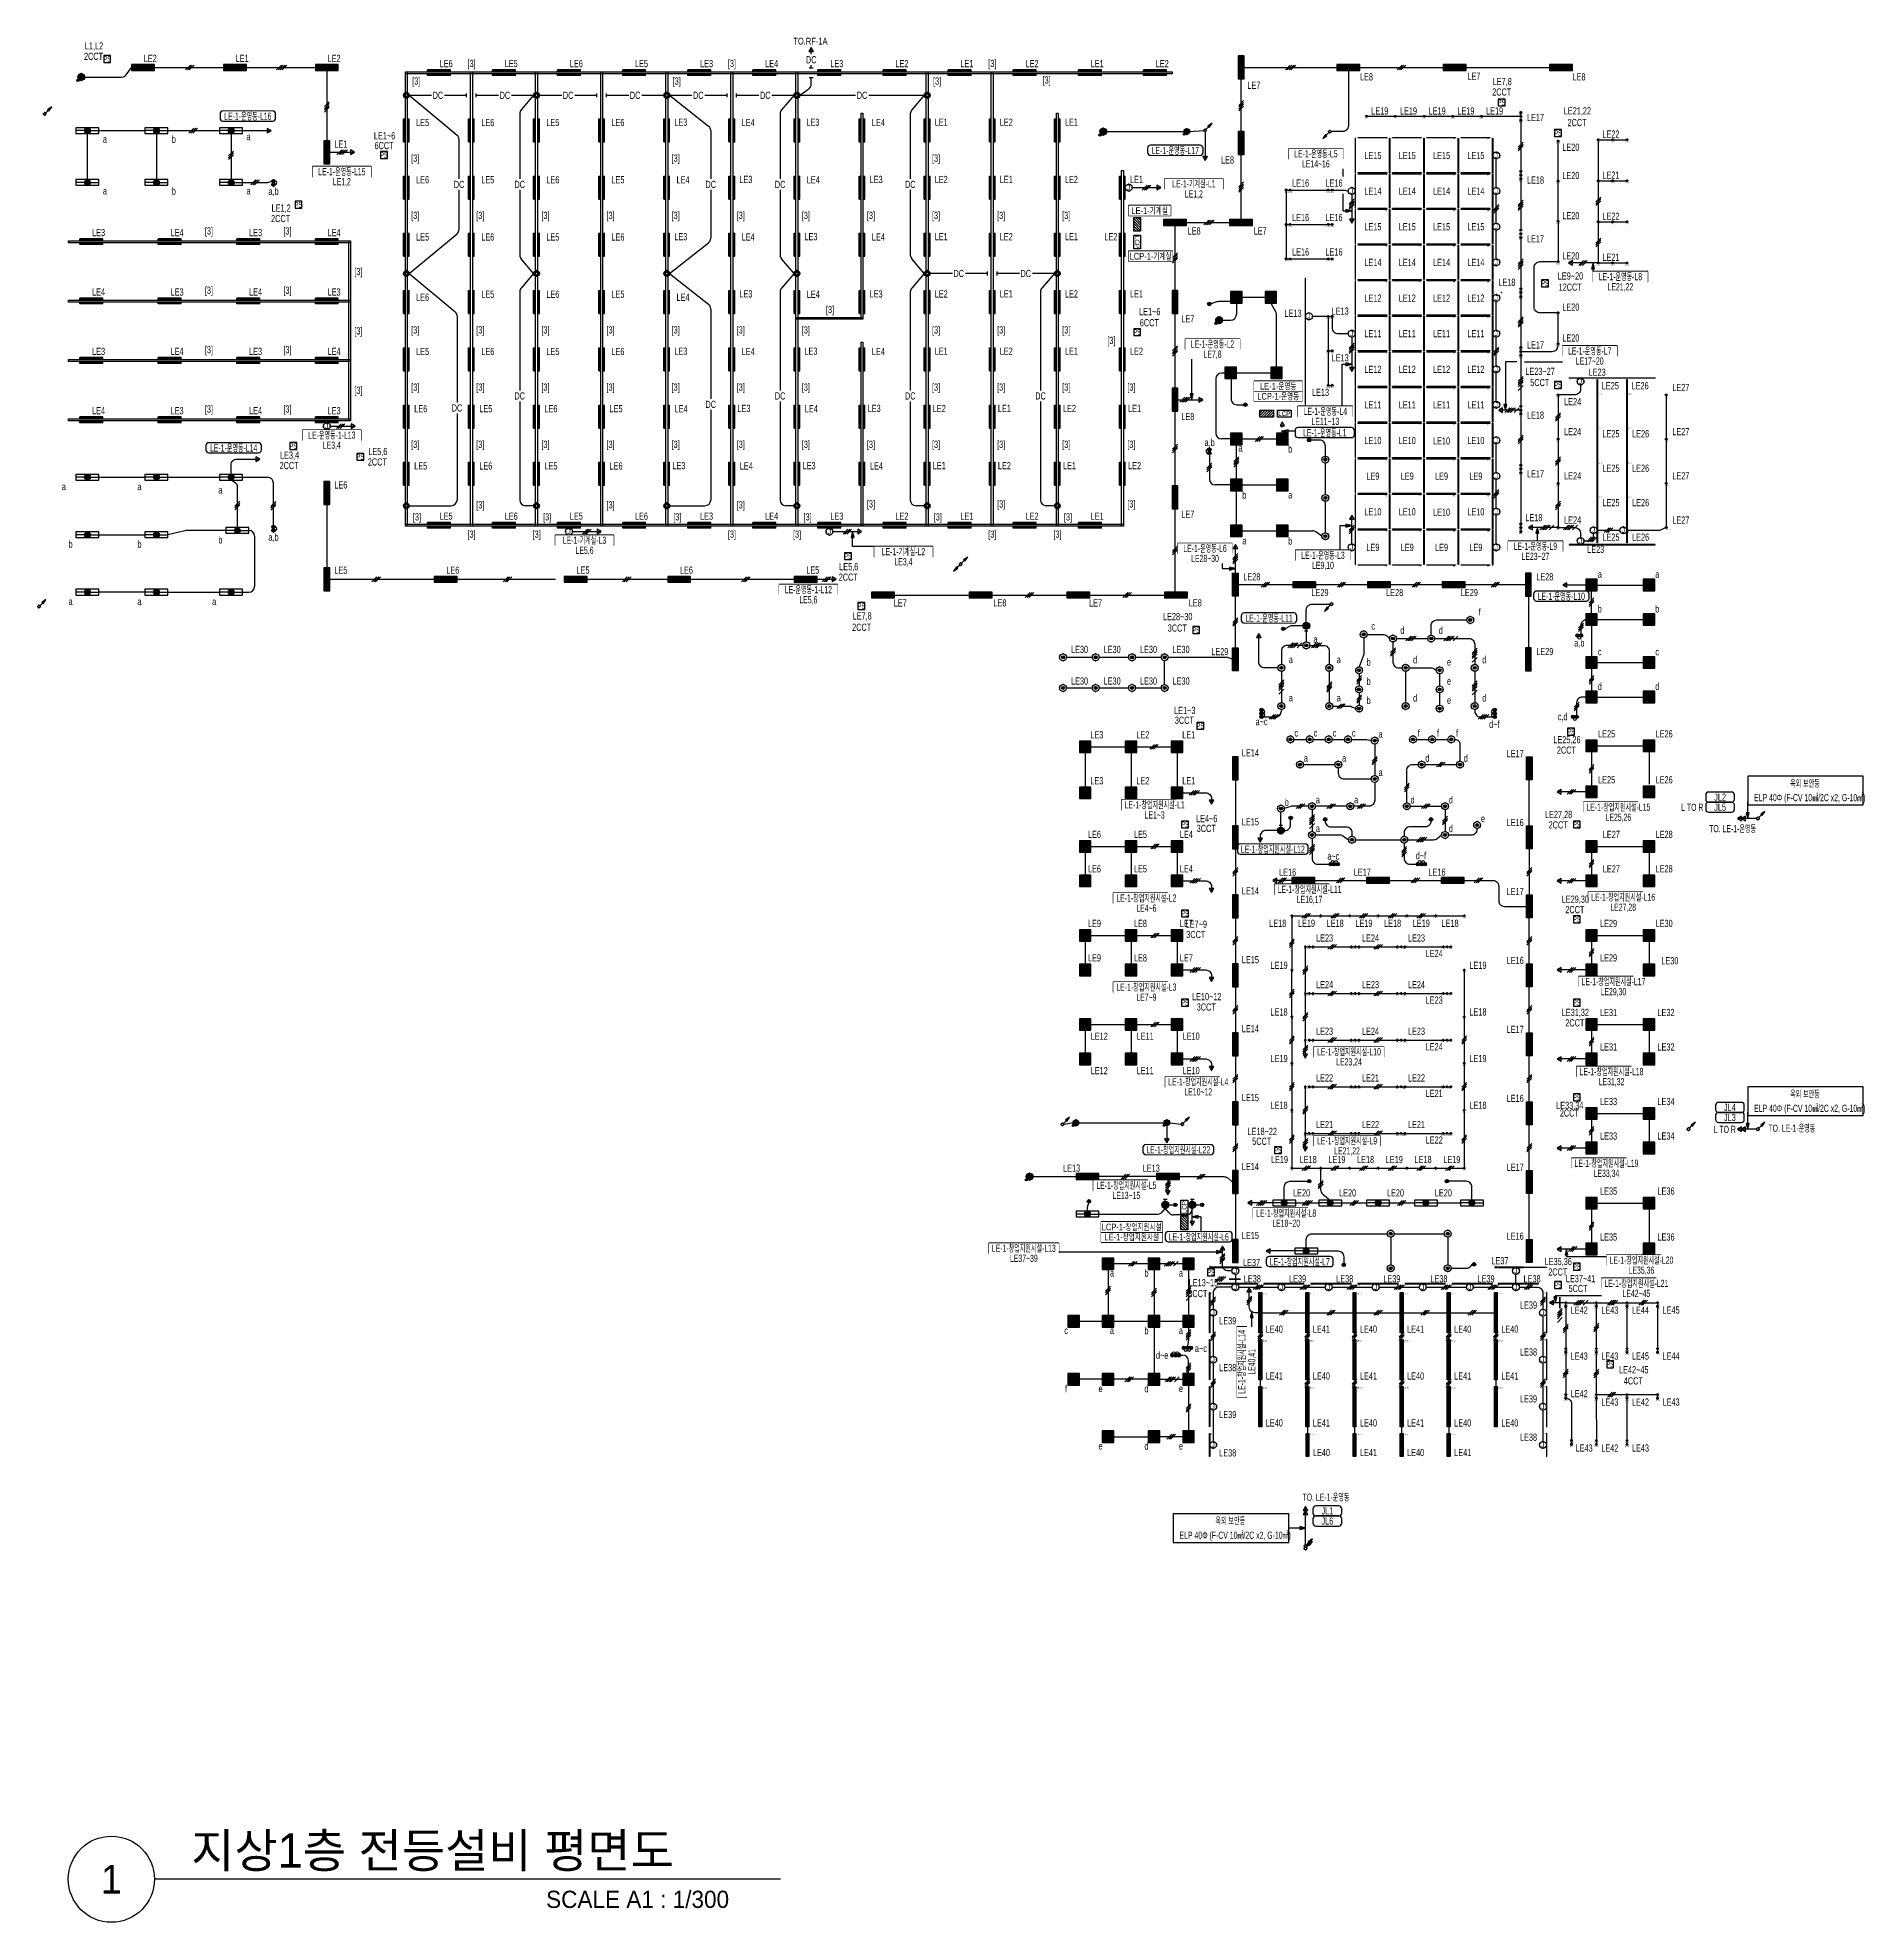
# Model space of a CAD drawing. Header units: millimetres. Extents: x 86947 to 500447, y -530175 to 1059536.
# Drawn here: x 91854 to 187196, y -347550 to -249140 of the extents above; entities that cross this region are included whole.
import ezdxf
from ezdxf.enums import TextEntityAlignment as Align

# ---------------------------------------------------------------- set-up
doc = ezdxf.new("R2010")
doc.units = ezdxf.units.MM
doc.header["$LTSCALE"] = 150
doc.set_wipeout_variables(frame=1)
for name, pattern in [('CENTERX2', [4, 2.5, -0.5, 0.5, -0.5]), ('D1', [3, 1, -1, 1]), ('DASHED2', [0.375, 0.25, -0.125])]:
    doc.linetypes.add(name, pattern=pattern)
for name, color, linetype in [('------01 Distribution Panel', 3, 'Continuous'), ('------02 Etc Panel', 3, 'Continuous'), ('------03 Lighting Fixture', 3, 'Continuous'), ('------04 Lighting Switch', 2, 'Continuous'), ('------04 Number of Strands (가닥수)', 1, 'Continuous'), ('-----20 General Symbol', 3, 'Continuous'), ('-----21 Embeded Wire in Ceiling or Wall', 4, 'Continuous'), ('-----23 Concealed or Exposed Wire', 4, 'D1'), ('-----25 Emergency Lighting Embeded Wire in Ceiling or Wall', 1, 'Continuous'), ('-----28 Race Way', 1, 'Continuous'), ('-----29 Indicator', 1, 'Continuous'), ('-----41 Drawing Title', 2, 'Continuous'), ('5', 5, 'Continuous'), ('e', 1, 'Continuous'), ('I-C-LIGHT', 10, 'Continuous'), ('I-C-MAIN', 4, 'Continuous'), ('i-e-yellow', 2, 'Continuous')]:
    doc.layers.add(name, color=color, linetype=linetype)
doc.styles.add('ELEC', font='')
doc.styles.get('ELEC').set_extended_font_data('Dotum')

msp = doc.modelspace()

# ---------------------------------------------------------------- texts
at = {"layer": '------04 Lighting Switch', "style": 'ELEC', "width": 0.7}
for s, p in [('2CCT', (94770, -250114)), ('L1,L2', (94794, -249601)), ('LE2', (97733, -250218)), ('LE1', (102533, -250218)), ('LE2', (107333, -250218)), ('LE6', (113185, -250493)), ('LE5', (116585, -250493)), ('LE6', (119985, -250493)), ('LE5', (123385, -250493)), ('LE3', (126785, -250493)), ('LE4', (130185, -250493)), ('LE3', (133585, -250493)), ('LE2', (136985, -250493)), ('LE1', (140385, -250493)), ('LE2', (143785, -250493)), ('LE1', (147185, -250493)), ('LE2', (150585, -250493)), ('LE7', (155366, -251624)), ('LE8', (161249, -251185)), ('LE7', (166859, -251152)), ('2CCT', (168314, -251976, 0)), ('LE7,8', (168339, -251463, 0)), ('LE8', (172349, -251185)), ('LE19', (161942, -252966)), ('LE19', (163442, -252966)), ('LE19', (164942, -252966)), ('LE19', (166442, -252966)), ('LE19', (167942, -252966)), ('LE21,22', (172264, -252991, 0)), ('LE5', (111958, -253570)), ('LE6', (115358, -253570)), ('LE5', (118758, -253570)), ('LE6', (122158, -253570)), ('LE3', (125439, -253552)), ('LE4', (128958, -253570)), ('LE3', (132339, -253552)), ('LE4', (135758, -253570)), ('LE1', (139039, -253552)), ('LE2', (142439, -253552)), ('LE1', (145839, -253552)), ('LE17', (170075, -253304)), ('2CCT', (172247, -253574, 0)), ('a', (95364, -254440)), ('b', (98964, -254440)), ('a', (102864, -254315)), ('LE1', (107688, -254694)), ('LE1~6', (109969, -254261)), ('6CCT', (109944, -254774)), ('LE20', (171918, -254861)), ('LE22', (174018, -254170)), ('LE8', (153993, -255524)), ('LE15', (161586, -255295)), ('LE15', (163378, -255295)), ('LE15', (165171, -255295)), ('LE15', (166963, -255295)), ('LE6', (111958, -256559)), ('LE5', (115358, -256559)), ('LE6', (118758, -256559)), ('LE5', (122158, -256559)), ('LE4', (125558, -256559)), ('LE3', (128839, -256541)), ('LE4', (132358, -256559)), ('LE3', (135639, -256541)), ('LE2', (139039, -256541)), ('LE1', (142439, -256541)), ('LE2', (145839, -256541)), ('LE1', (149239, -256541)), ('LE16', (157809, -256730)), ('LE16', (159553, -256730)), ('LE18', (170075, -256573)), ('LE20', (171918, -256334)), ('LE21', (174018, -256313)), ('a', (95364, -257140)), ('b', (98964, -257140)), ('a', (102864, -257140)), ('a,b', (104170, -257189)), ('LE14', (161586, -257155)), ('LE14', (163378, -257155)), ('LE14', (165171, -257155)), ('LE14', (166963, -257155)), ('2CCT', (104541, -258584)), ('LE1,2', (104566, -258070)), ('LE16', (157809, -258527)), ('LE16', (159553, -258527)), ('LE20', (171918, -258434)), ('LE22', (174018, -258456)), ('LE3', (95033, -259318)), ('LE4', (99133, -259318)), ('LE3', (103233, -259318)), ('LE4', (107333, -259318)), ('LE5', (111958, -259548)), ('LE6', (115358, -259548)), ('LE5', (118758, -259548)), ('LE6', (122158, -259548)), ('LE3', (125439, -259530)), ('LE4', (128958, -259548)), ('LE3', (132239, -259530)), ('LE4', (135758, -259548)), ('LE1', (139039, -259530)), ('LE2', (142439, -259530)), ('LE1', (145839, -259530)), ('LE2', (147902, -259530)), ('LE8', (152249, -259230)), ('LE7', (155699, -259230)), ('LE15', (161586, -259015)), ('LE15', (163378, -259015)), ('LE15', (165171, -259015)), ('LE15', (166963, -259015)), ('LE17', (170075, -259642)), ('LE16', (157809, -260327, 0)), ('LE16', (159553, -260327, 0)), ('LE14', (161586, -260875)), ('LE14', (163378, -260875)), ('LE14', (165171, -260875)), ('LE14', (166963, -260875)), ('LE20', (171918, -260534)), ('LE21', (174018, -260603)), ('LE18', (168580, -261910)), ('LE9~20', (171905, -261583)), ('LE4', (95033, -262418)), ('LE3', (99133, -262418)), ('LE4', (103233, -262418)), ('LE3', (107333, -262418)), ('LE6', (111958, -262691)), ('LE5', (115358, -262537)), ('LE6', (118758, -262537)), ('LE5', (122158, -262537)), ('LE4', (125558, -262695)), ('LE3', (128839, -262519)), ('LE4', (132358, -262537)), ('LE3', (135639, -262519)), ('LE2', (139039, -262519)), ('LE1', (142439, -262519)), ('LE2', (145839, -262519)), ('LE1', (149239, -262519)), ('LE12', (161586, -262735)), ('LE12', (163378, -262735)), ('LE12', (165171, -262735)), ('LE12', (166963, -262735)), ('12CCT', (171888, -262167)), ('LE1~6', (149932, -263442)), ('LE7', (151916, -263824)), ('LE13', (157416, -263530, 0)), ('LE13', (159875, -263417)), ('LE20', (171918, -263209)), ('6CCT', (149907, -264024)), ('LE11', (161586, -264595)), ('LE11', (163378, -264595)), ('LE11', (165171, -264595)), ('LE11', (166963, -264595)), ('LE3', (95033, -265518)), ('LE4', (99133, -265518)), ('LE3', (103233, -265518)), ('LE4', (107333, -265518)), ('LE5', (111958, -265526)), ('LE6', (115358, -265526)), ('LE5', (118758, -265526)), ('LE6', (122158, -265526)), ('LE3', (125439, -265508)), ('LE4', (128958, -265526)), ('LE3', (132239, -265508)), ('LE4', (135758, -265526)), ('LE1', (139039, -265508)), ('LE2', (142439, -265508)), ('LE1', (145839, -265508)), ('LE2', (149239, -265508)), ('LE13', (159875, -265857)), ('LE17', (170075, -265184)), ('LE12', (161586, -266455)), ('LE12', (163378, -266455)), ('LE12', (165171, -266455)), ('LE12', (166963, -266455)), ('LE13', (158850, -267657)), ('5CCT', (170298, -267147)), ('LE25', (173985, -267313, 0)), ('LE26', (175540, -267313, 0)), ('LE27', (177666, -267402)), ('LE4', (95033, -268618)), ('LE3', (99133, -268618)), ('LE4', (103233, -268618)), ('LE3', (107333, -268618)), ('LE6', (111858, -268514)), ('LE5', (115258, -268514)), ('LE6', (118658, -268514)), ('LE5', (122058, -268514)), ('LE4', (125458, -268514)), ('LE3', (128739, -268497)), ('LE4', (132258, -268514)), ('LE3', (135539, -268497)), ('LE2', (138939, -268497)), ('LE1', (142339, -268497)), ('LE2', (145739, -268497)), ('LE1', (149139, -268497)), ('LE11', (161586, -268315)), ('LE11', (163378, -268315)), ('LE11', (165171, -268315)), ('LE11', (166963, -268315)), ('LE18', (170075, -268848)), ('LE24', (172016, -268145)), ('LE8', (151916, -268924)), ('LE24', (172016, -269710)), ('LE25', (174016, -269820, 0)), ('LE26', (175566, -269820, 0)), ('LE27', (177666, -269710)), ('a,b', (153057, -270301)), ('a', (154669, -270565)), ('b', (157269, -270615)), ('LE10', (161586, -270175)), ('LE10', (163378, -270175)), ('LE10', (165171, -270195)), ('LE10', (166963, -270175)), ('2CCT', (104983, -271482)), ('LE5', (111858, -271503)), ('LE6', (115258, -271503)), ('LE5', (118658, -271503)), ('LE6', (122058, -271503)), ('LE3', (125339, -271486)), ('LE4', (128858, -271503)), ('LE3', (132139, -271486)), ('LE4', (135658, -271503)), ('LE1', (138939, -271486)), ('LE2', (142339, -271486)), ('LE1', (145739, -271486)), ('LE2', (149139, -271486)), ('LE25', (174020, -271620, 0)), ('LE26', (175566, -271620, 0)), ('a', (93220, -272582)), ('a', (97170, -272582)), ('LE6', (107688, -272494)), ('LE9', (161586, -272035)), ('LE9', (163378, -272035)), ('LE9', (165171, -272035)), ('LE9', (166963, -272035)), ('LE17', (170075, -271917)), ('LE24', (172016, -272018)), ('LE27', (177666, -272018)), ('a', (101395, -272757)), ('b', (154869, -273015)), ('a', (157269, -273015)), ('LE25', (174016, -273420, 0)), ('LE26', (175566, -273420, 0)), ('LE5', (113185, -274124)), ('LE6', (116585, -274124)), ('LE5', (119985, -274124)), ('LE6', (123385, -274124)), ('LE3', (126785, -274124)), ('LE4', (130185, -274124)), ('LE3', (133585, -274124)), ('LE2', (136985, -274124)), ('LE1', (140385, -274124)), ('LE2', (143785, -274124)), ('LE1', (147185, -274124)), ('LE7', (151916, -274024)), ('LE10', (161586, -273895)), ('LE10', (163378, -273895)), ('LE10', (165171, -273915)), ('LE10', (166963, -273895)), ('LE18', (169990, -274202)), ('LE24', (172016, -274327)), ('LE27', (177666, -274327)), ('b', (93570, -275582)), ('b', (97170, -275582)), ('b', (101395, -275357)), ('a,b', (104170, -275246)), ('a', (154869, -275415)), ('LE25', (174016, -275220, 0)), ('LE26', (175566, -275220, 0)), ('LE9', (161586, -275755)), ('LE9', (163378, -275755)), ('LE9', (165171, -275755)), ('LE9', (166963, -275755)), ('LE23', (173222, -275857, 0)), ('LE5', (107688, -276944)), ('LE6', (113533, -276943)), ('LE5', (120333, -276943)), ('LE6', (125733, -276943)), ('LE5', (132333, -276943)), ('LE5,6', (134209, -276795)), ('LE28', (155262, -277291, 0)), ('LE28', (170562, -277291, 0)), ('a', (173433, -277160)), ('a', (176433, -277160)), ('a', (93570, -278582)), ('a', (97170, -278582)), ('a', (101070, -278582)), ('LE7', (136900, -278657)), ('LE8', (142109, -278652)), ('LE7', (147100, -278657)), ('LE8', (152309, -278652)), ('LE29', (158822, -278111, 0)), ('LE28', (162722, -278111, 0)), ('LE29', (166622, -278111, 0)), ('LE7,8', (134909, -279366)), ('LE28~30', (151392, -279369)), ('f', (167164, -279114)), ('b', (173433, -278960)), ('b', (176433, -278960)), ('2CCT', (134884, -279926)), ('3CCT', (151368, -279967)), ('a', (158587, -280549)), ('c', (161599, -279867)), ('d', (163124, -280083)), ('d', (165124, -280083)), ('LE30', (146266, -281082, 0)), ('LE30', (147966, -281082, 0)), ('LE30', (149866, -281082, 0)), ('LE30', (151566, -281082, 0)), ('LE29', (153588, -281196, 0)), ('d', (163789, -281614)), ('d', (167399, -281614)), ('LE29', (170562, -281191, 0)), ('a,b', (172366, -280768)), ('c', (173433, -281210)), ('c', (176433, -281210)), ('a', (157299, -281614)), ('a', (159799, -281614)), ('b', (161362, -281739)), ('e', (165562, -281739)), ('LE30', (146266, -282732, 0)), ('LE30', (147966, -282732, 0)), ('LE30', (149866, -282732, 0)), ('LE30', (151566, -282732, 0)), ('b', (161362, -282739)), ('d', (163789, -283614)), ('e', (165562, -282739)), ('d', (167399, -283614)), ('d', (173433, -283010)), ('d', (176433, -283010)), ('LE1~3', (151762, -284267)), ('a', (157299, -283614)), ('a', (159799, -283614)), ('b', (161362, -283739)), ('e', (165562, -283739)), ('c,d', (171496, -284616)), ('LE3', (147166, -285540)), ('LE2', (149566, -285540)), ('3CCT', (151737, -284781)), ('LE1', (151966, -285540)), ('a~c', (155769, -284857)), ('c', (157584, -285445)), ('c', (158584, -285445)), ('c', (159584, -285445)), ('c', (160584, -285445)), ('f', (163984, -285445)), ('f', (164984, -285445)), ('f', (165984, -285445)), ('d~f', (167926, -284986)), ('LE25', (173793, -285490)), ('LE26', (176793, -285490)), ('LE14', (155186, -286487)), ('a', (161984, -285507)), ('LE17', (169015, -286523)), ('LE25,26', (171717, -285826, 0)), ('2CCT', (171692, -286340, 0)), ('a', (158084, -286757)), ('a', (160084, -286757)), ('d', (164434, -286757)), ('d', (166434, -286757)), ('LE3', (147166, -287940)), ('LE2', (149566, -287940)), ('LE1', (151966, -287940)), ('a', (161984, -287507)), ('LE25', (173793, -287890)), ('LE26', (176793, -287890)), ('b', (157084, -289057)), ('a', (158709, -288932)), ('a', (160709, -288932)), ('d', (163659, -288932)), ('d', (165659, -288932)), ('LE4~6', (152907, -289916)), ('3CCT', (152882, -290430)), ('LE15', (155186, -290087)), ('d', (165659, -290432)), ('e', (167334, -289917)), ('LE16', (169015, -290123)), ('LE27,28', (171283, -289733)), ('2CCT', (171259, -290246)), ('LE6', (147043, -290740)), ('LE5', (149443, -290740)), ('LE4', (151843, -290740)), ('a', (158709, -290432)), ('a~c', (159521, -291880)), ('d~f', (164096, -291840)), ('LE6', (147043, -292540)), ('LE5', (149443, -292540)), ('LE4', (151843, -292540)), ('LE17', (161032, -292714)), ('LE16', (164932, -292714)), ('LE27', (174038, -292540)), ('LE28', (176794, -292540)), ('LE14', (155186, -293687)), ('LE17', (169015, -293723)), ('LE9', (147043, -295390)), ('LE18', (156614, -295382)), ('LE19', (158114, -295382)), ('LE18', (159614, -295382)), ('LE19', (161114, -295382)), ('LE18', (162614, -295382)), ('LE19', (164114, -295382)), ('LE18', (165614, -295382)), ('3CCT', (152336, -295969)), ('LE23', (159060, -296150)), ('LE24', (161460, -296150)), ('LE23', (163860, -296150)), ('LE9', (147043, -297190)), ('LE8', (149443, -297190)), ('LE7', (151843, -297190)), ('LE15', (155186, -297287)), ('LE24', (164784, -296957)), ('LE16', (169015, -297323)), ('LE29', (173893, -297190)), ('LE30', (177093, -297340)), ('LE19', (156684, -297579)), ('LE19', (167072, -297579)), ('LE10~12', (152907, -299216)), ('LE24', (159060, -298585)), ('LE23', (161460, -298585)), ('LE24', (163860, -298585)), ('3CCT', (152882, -299757)), ('LE18', (156684, -300014)), ('LE23', (164784, -299392)), ('LE18', (167072, -300014)), ('LE31,32', (172157, -300068)), ('LE31', (173893, -300040)), ('LE32', (176893, -300040)), ('LE12', (147293, -301277)), ('LE11', (149693, -301277)), ('LE10', (152093, -301277)), ('LE14', (155186, -300887)), ('LE23', (159060, -301020)), ('LE24', (161460, -301020)), ('LE23', (163860, -301020)), ('LE17', (169015, -300923)), ('2CCT', (172132, -300581)), ('LE24', (164784, -301827)), ('LE31', (173893, -301840)), ('LE32', (176893, -301840)), ('LE12', (147293, -303077)), ('LE11', (149693, -303077)), ('LE19', (156684, -302444)), ('LE19', (167072, -302444)), ('LE22', (163860, -303455)), ('LE21', (164784, -304262)), ('LE15', (155186, -304487)), ('LE18', (156684, -304884)), ('LE18', (167072, -304884)), ('LE16', (169015, -304523)), ('LE33,34', (171866, -304926)), ('LE33', (173893, -304690)), ('LE34', (176893, -304690)), ('LE21', (163860, -305890)), ('2CCT', (171846, -305290)), ('LE18~22', (155805, -306251, 0)), ('5CCT', (155780, -306765, 0)), ('LE22', (164784, -306697)), ('LE33', (173893, -306490)), ('LE34', (176893, -306490)), ('LE13', (145853, -308168)), ('LE14', (155186, -308087)), ('LE19', (156704, -307719)), ('LE18', (164204, -307719)), ('LE19', (165704, -307719)), ('LE17', (169015, -308123)), ('LE20', (157864, -309462)), ('LE20', (160264, -309462)), ('LE20', (162764, -309462)), ('LE20', (165264, -309462)), ('LE36', (176893, -309365)), ('LE16', (169015, -311723)), ('LE35', (173893, -311765)), ('LE36', (176893, -311765)), ('LE37', (155248, -313097)), ('LE37', (168219, -313004)), ('LE35,36', (171265, -313077, 0)), ('a', (147960, -313648)), ('b', (149760, -313648)), ('a', (151560, -313648)), ('LE38', (155289, -313946)), ('LE39', (157653, -313946)), ('LE38', (160113, -313946)), ('LE39', (162573, -313946)), ('LE38', (165033, -313946)), ('LE39', (167493, -313946)), ('LE38', (169898, -313946)), ('2CCT', (171241, -313590, 0)), ('3CCT', (152443, -314718, 0)), ('LE13~15', (152733, -314150, 0)), ('5CCT', (172301, -314452)), ('LE39', (169712, -315318)), ('LE42', (172358, -315583, 0)), ('c', (145560, -316648)), ('a', (147960, -316648)), ('b', (149760, -316648)), ('a', (151560, -316648)), ('LE40', (156435, -316574)), ('LE41', (158895, -316574)), ('LE40', (161355, -316574)), ('LE41', (163815, -316574)), ('LE40', (166275, -316574)), ('LE40', (168735, -316574)), ('a~c', (152600, -317583)), ('LE38', (169712, -317768)), ('LE43', (172358, -317983, 0)), ('LE43', (173956, -317983, 0)), ('LE45', (175558, -317983, 0)), ('LE44', (177156, -317983, 0)), ('LE41', (156435, -319024)), ('LE40', (158895, -319024)), ('LE41', (161355, -319024)), ('LE40', (163815, -319024)), ('LE41', (166275, -319024)), ('LE41', (168735, -319024)), ('LE42~45', (175208, -318696)), ('f', (145560, -319678)), ('e', (147360, -319678)), ('d', (149760, -319678)), ('e', (151560, -319678)), ('LE42', (172357, -319944, 0)), ('4CCT', (175183, -319278)), ('LE39', (169712, -320218)), ('LE43', (173956, -320383, 0)), ('LE42', (175558, -320383, 0)), ('LE43', (177158, -320383, 0)), ('LE39', (154003, -321037)), ('LE40', (156435, -321474)), ('LE41', (158895, -321474)), ('LE40', (161355, -321474)), ('LE41', (163815, -321474)), ('LE40', (166275, -321474)), ('LE40', (168735, -321474)), ('e', (147360, -322678)), ('d', (149760, -322678)), ('e', (151560, -322678)), ('LE38', (169712, -322218)), ('LE43', (172615, -322783, 0)), ('LE42', (173958, -322783, 0)), ('LE43', (175558, -322783, 0)), ('LE38', (154003, -323037)), ('LE40', (158897, -323020)), ('LE41', (161356, -323020)), ('LE40', (163816, -323020)), ('LE41', (166275, -323021))]:
    msp.add_text(s, height=375, dxfattribs=at).set_placement(p, align=Align.MIDDLE)
msp.add_text('d~e', height=375, rotation=0.03749, dxfattribs=at).set_placement((150577, -317928), align=Align.MIDDLE)
at = {"layer": '-----25 Emergency Lighting Embeded Wire in Ceiling or Wall', "style": 'ELEC', "width": 0.7}
msp.add_text('TO.RF-1A', height=350, dxfattribs=at).set_placement((132210, -249321), align=Align.MIDDLE_CENTER)
for p in [(132252, -250291), (112755, -252149), (116255, -252149), (119555, -252149), (123055, -252149), (126355, -252149), (129855, -252149), (134905, -252149), (113860, -256800), (117026, -256800), (127002, -256800), (130626, -256800), (137426, -256800), (139955, -261451), (143455, -261451), (117026, -267846), (130626, -267846), (137426, -267846), (144226, -267846), (113752, -268474), (127002, -268286)]:
    msp.add_text('DC', height=375, dxfattribs=at).set_placement(p, align=Align.MIDDLE)
at = {"layer": '-----28 Race Way', "style": 'ELEC', "width": 0.7}
for p in [(114511, -250533), (128111, -250533), (141711, -250533), (111624, -251451), (125224, -251451), (138824, -251451), (144544, -251395), (111571, -255478), (125171, -255478), (138771, -255478), (111571, -258467), (114971, -258467), (118371, -258467), (121771, -258467), (125171, -258467), (128571, -258467), (131971, -258467), (135371, -258467), (138771, -258467), (142171, -258467), (145571, -258467), (100797, -259277), (104897, -259277), (108602, -261398), (100797, -262377), (104897, -262377), (133232, -263381), (108602, -264498), (111571, -264445), (114971, -264445), (118371, -264445), (121771, -264445), (125171, -264445), (128571, -264445), (131971, -264445), (138771, -264445), (142171, -264445), (145571, -264445), (100797, -265477), (104897, -265477), (147927, -264997), (108602, -267598), (111571, -267434), (114971, -267434), (118371, -267434), (121771, -267434), (125171, -267434), (128571, -267434), (131971, -267434), (138771, -267434), (142171, -267434), (145571, -267434), (148971, -267434), (100797, -268577), (104897, -268577), (111571, -270423), (114971, -270423), (118371, -270423), (121771, -270423), (125171, -270423), (128571, -270423), (131971, -270423), (135371, -270423), (138771, -270423), (142171, -270423), (145571, -270423), (148971, -270423), (114971, -273581), (121771, -273581), (128571, -273581), (135371, -273534), (142171, -273534), (148971, -273534), (111661, -274208), (118461, -274208), (125261, -274208), (132061, -274208), (138861, -274208), (145661, -274208), (114511, -275112), (117911, -275112), (128111, -275112), (131511, -275112), (141711, -275112), (145111, -275112)]:
    msp.add_text('[3]', height=375, dxfattribs=at).set_placement(p, align=Align.MIDDLE)
at = {"layer": '-----41 Drawing Title', "color": 2, "style": 'ELEC'}
msp.add_text('지상1층 전등설비 평면도', height=1800, dxfattribs=at).set_placement((99872, -344700))
at = {"layer": '-----41 Drawing Title', "color": 7, "style": 'ELEC'}
msp.add_text('1', height=1500, dxfattribs=at).set_placement((95704, -345300), align=Align.MIDDLE)
at = {"layer": '-----41 Drawing Title', "style": 'ELEC'}
msp.add_text('SCALE A1 : 1/300', height=900, dxfattribs=at).set_placement((127962, -346800), align=Align.RIGHT)
at = {"linetype": 'Continuous', "style": 'ELEC'}
for s, width, p in [('LE-1-운영동-L16', 0.6, (102828, -253231)), ('LE-1-운영동-L17', 0.6, (151267, -255019)), ('LE-1-운영동-L14', 0.6, (102089, -270553)), ('LE-1-운영동-L10', 0.6, (171423, -278298)), ('LE-1-운영동-L11', 0.6, (156160, -279439)), ('L TO R', 0.6, (178264, -289325)), ('JL2', 0.7, (179718, -288796)), ('JL5', 0.7, (179718, -289321)), ('TO. LE-1-운영동', 0.6, (180371, -290432)), ('LE-1-창업지원시설-L12', 0.6, (156359, -291506)), ('JL4', 0.7, (180229, -304999)), ('L TO R', 0.6, (179959, -306147)), ('JL3', 0.7, (180229, -305524)), ('TO. LE-1-운영동', 0.6, (183463, -306073)), ('LE-1-창업지원시설-L22', 0.6, (151420, -307204)), ('LE-1-창업지원시설-L6', 0.6, (152490, -311749)), ('LE-1-창업지원시설-L7', 0.6, (157767, -313047)), ('TO. LE-1-운영동', 0.6, (159134, -325340)), ('JL1', 0.7, (159205, -326070)), ('JL6', 0.7, (159205, -326595))]:
    msp.add_text(s, height=375, dxfattribs=dict(at, width=width)).set_placement(p, align=Align.MIDDLE)
at = {"linetype": 'Continuous', "style": 'ELEC', "width": 0.6}
for s, p in [('옥외 보안등 ', (183373, -288072)), ('ELP 40Φ (F-CV 10㎟/2C x2, G-10㎟)', (181495, -288822)), ('옥외 보안등 ', (183373, -304295)), ('ELP 40Φ (F-CV 10㎟/2C x2, G-10㎟)', (181495, -305045)), ('옥외 보안등 ', (153363, -326587)), ('ELP 40Φ (F-CV 10㎟/2C x2, G-10㎟)', (151486, -327337))]:
    msp.add_text(s, height=375, dxfattribs=at).set_placement(p, align=Align.MIDDLE_LEFT)

# ---------------------------------------------------------------- blocks, each defined once
blk = doc.blocks.new('D01')
at = {"linetype": 'Continuous'}
blk.add_circle((0, 0), 150, dxfattribs=at)
for p in [(-150, 0), (0, 150), (150, 0), (0, -150)]:
    blk.add_point(p)
blk = doc.blocks.new('E05')
blk.add_hatch(color=256).paths.add_polyline_path([(106, 106), (106, 106, 0.668179), (-150, 0, 1), (150, 0, 0.198912)])
h = blk.add_hatch(color=256)
edge = h.paths.add_edge_path()
edge.add_arc((141, 141), 50, 0, 360)
blk.add_circle((141, 141), 50)
blk.add_blockref('D01', (0, 0))
blk = doc.blocks.new('*U15')
blk.add_lwpolyline([(150, 0), (-150, 0), (-150, -300), (150, -300)], close=True)
at = {"style": 'ELEC', "width": 0.6}
blk.add_text('PS', height=250, dxfattribs=at).set_placement((0, -150), align=Align.MIDDLE)
blk = doc.blocks.new('*U13')
h = blk.add_hatch(color=256)
edge = h.paths.add_edge_path()
edge.add_arc((-75, -75), 75, 0, 360)
h = blk.add_hatch(color=256)
edge = h.paths.add_edge_path()
edge.add_arc((75, -75), 75, 0, 360)
for centre in [(-75, -75), (75, -75)]:
    blk.add_circle(centre, 75)
blk.add_arc((0, 0), 75, 0, 180)
blk.add_point((150, -75))
blk = doc.blocks.new('*U16')
h = blk.add_hatch(color=256)
edge = h.paths.add_edge_path()
edge.add_arc((-150, -75), 75, 0, 360)
h = blk.add_hatch(color=256)
edge = h.paths.add_edge_path()
edge.add_arc((0, -75), 75, 0, 360)
h = blk.add_hatch(color=256)
edge = h.paths.add_edge_path()
edge.add_arc((150, -75), 75, 0, 360)
for centre in [(-150, -75), (0, -75), (150, -75)]:
    blk.add_circle(centre, 75)
for centre in [(-75, 0), (75, 0)]:
    blk.add_arc(centre, 75, 0, 180)
blk = doc.blocks.new('*U12')
h = blk.add_hatch(color=256)
edge = h.paths.add_edge_path()
edge.add_arc((0, -75), 75, 0, 360)
blk.add_circle((0, -75), 75)
blk = doc.blocks.new('E17')
h = blk.add_hatch(color=256)
h.paths.add_polyline_path([(600, 100), (-600, 100), (-600, 0), (600, 0)])
h.paths.add_polyline_path([(600, -100), (-600, -100), (-600, -200), (600, -200)])
for p, q in [((-600, 100), (600, 100)), ((-600, 100), (-600, 0)), ((600, 100), (600, 0)), ((600, 100), (600, 0)), ((-600, -100), (-600, -200)), ((-600, -200), (600, -200)), ((600, -100), (600, -200))]:
    blk.add_line(p, q)
blk = doc.blocks.new('E16')
at = {"linetype": 'Continuous'}
h = blk.add_hatch(color=256, dxfattribs=at)
h.dxf.hatch_style = 1
h.paths.add_polyline_path([(570, -120), (570, 120), (-570, 120), (-570, -120)])
blk.add_lwpolyline([(600, 150), (-600, 150), (-600, -150), (600, -150)], close=True, dxfattribs=at)
at = {"color": 1, "linetype": 'Continuous'}
blk.add_lwpolyline([(570, 120), (-570, 120), (-570, -120), (570, -120)], close=True, dxfattribs=at)
blk = doc.blocks.new('D14')
at = {"linetype": 'Continuous'}
for p, q in [((-150, 0), (-600, 0)), ((150, 0), (600, 0))]:
    blk.add_line(p, q, dxfattribs=at)
blk.add_lwpolyline([(600, 150), (-600, 150), (-600, -150), (600, -150)], close=True, dxfattribs=at)
blk.add_circle((0, 0), 150, dxfattribs=at)
for p in [(-150, 0), (0, 150), (150, 0), (0, -150)]:
    blk.add_point(p)
blk = doc.blocks.new('E14')
blk.add_hatch(color=256).paths.add_polyline_path([(-150, 0, 1), (150, 0, 1)])
blk.add_blockref('D14', (0, 0))
blk = doc.blocks.new('E21')
h = blk.add_hatch(color=256)
h.dxf.hatch_style = 1
h.paths.add_polyline_path([(-270, 270), (-270, -270), (270, -270), (270, 270)])
blk.add_lwpolyline([(-300, -300), (300, -300), (300, 300), (-300, 300)], close=True)
at = {"color": 1, "linetype": 'Continuous'}
blk.add_lwpolyline([(-270, -270), (270, -270), (270, 270), (-270, 270)], close=True, dxfattribs=at)
blk = doc.blocks.new('D02')
at = {"linetype": 'Continuous'}
for radius in [150, 64.3]:
    blk.add_circle((0, 0), radius, dxfattribs=at)
for p in [(-150, 0), (0, 150), (150, 0), (0, -150)]:
    blk.add_point(p)
blk = doc.blocks.new('G07-1')
blk.add_hatch(color=256).paths.add_polyline_path([(64, 0, 1), (-64, 0, 1)])
blk.add_blockref('D02', (0, 0))
blk = doc.blocks.new('D06')
for p, q in [((-75, 0), (0, 0)), ((0, -75), (0, 75))]:
    blk.add_line(p, q)
at = {"linetype": 'Continuous'}
blk.add_circle((-225, 0), 150, dxfattribs=at)
for p in [(-375, 0), (-225, 150), (-75, 0), (-225, -150)]:
    blk.add_point(p)
blk = doc.blocks.new('E06')
blk.add_hatch(color=256).paths.add_polyline_path([(-75, 0, 1), (-375, 0, 1)])
blk.add_blockref('D06', (0, 0))
blk = doc.blocks.new('LT-1')
at = {"layer": 'I-C-LIGHT'}
h = blk.add_hatch(dxfattribs=at)
h.set_pattern_fill('ANSI31', color=249, scale=50)
h.set_pattern_definition([(45, (137317.1204, 2203378.948), (-4.419417382, 4.419417382), [])])
edge = h.paths.add_edge_path()
edge.add_arc((1069218, 760156), 25, 0, 360)
at = {"layer": 'I-C-LIGHT', "color": 1}
for p, q in [((1069158, 760156), (1069278, 760156)), ((1069218, 760216), (1069218, 760096))]:
    blk.add_line(p, q, dxfattribs=at)
at = {"layer": 'I-C-LIGHT', "color": 9}
blk.add_circle((1069218, 760156), 48, dxfattribs=at)
at = {"layer": 'I-C-LIGHT', "color": 1}
blk.add_circle((1069218, 760156), 40, dxfattribs=at)
at = {"layer": 'I-C-LIGHT', "color": 8}
blk.add_circle((1069218, 760156), 25, dxfattribs=at)
at = {"layer": 'I-C-LIGHT', "color": 9, "insert": (1069218, 760096), "char_height": 60, "width": 294.84, "attachment_point": 2, "style": 'ELEC'}
blk.add_mtext('LD-1', dxfattribs=at)
blk = doc.blocks.new('LT- SYM')
at = {"layer": 'I-C-LIGHT'}
blk.add_lwpolyline([(13061773, -262810), (13061773, -262565), (13061751, -262565), (13061751, -262810)], close=True, dxfattribs=at)
at = {"layer": 'I-C-LIGHT', "color": 2, "linetype": 'CENTERX2', "ltscale": 0.2, "const_width": 6}
blk.add_lwpolyline([(13061762, -262810), (13061762, -262565)], dxfattribs=at)
at = {"color": 9, "insert": (13061789, -262740), "char_height": 70, "width": 560.53, "attachment_point": 1, "line_spacing_factor": 0.45, "style": 'ELEC'}
blk.add_mtext('LD-5', dxfattribs=at)
blk = doc.blocks.new('LD-2')
at = {"layer": 'I-C-LIGHT'}
h = blk.add_hatch(dxfattribs=at)
h.set_pattern_fill('AR-SAND', color=251, scale=0.1)
h.set_pattern_definition([(37.5, (322344.1393, 1360194.8276), (-0.16000313, 4.894132373), [0, -3.8608, 0, -4.318, 0, -4.1275]), (7.5, (322344.139, 1360194.8276), (4.49523283, 7.168251006), [0, -2.0828, 0, -3.4798, 0, -1.3335]), (327.5, (322341.015, 1360194.8276), (7.909923702, 0.014371847), [0, -1.27, 0, -4.572, 0, -5.969]), (317.5, (322341.015, 1360194.8276), (7.635564525, 2.229293233), [0, -0.635, 0, -2.9972, 0, -3.429])])
h.paths.add_polyline_path([(1014242, 764803, 1), (1014203, 764803, 1)])
at = {"layer": 'I-C-LIGHT', "color": 1}
for p, q in [((1014289, 764803), (1014157, 764803)), ((1014223, 764869), (1014223, 764737))]:
    blk.add_line(p, q, dxfattribs=at)
at = {"layer": 'I-C-LIGHT', "color": 4}
blk.add_circle((1014223, 764803), 36, dxfattribs=at)
at = {"layer": 'I-C-LIGHT', "color": 8}
for radius in [24.4, 19.4]:
    blk.add_circle((1014223, 764803), radius, dxfattribs=at)
at = {"layer": 'I-C-LIGHT', "color": 9, "insert": (1014217, 764716), "char_height": 60, "width": 294.84, "attachment_point": 5, "style": 'ELEC'}
blk.add_mtext('LD-2', dxfattribs=at)
blk = doc.blocks.new('LD-3')
at = {"layer": 'I-C-LIGHT', "color": 1}
for p, q in [((851536, 286856), (851443, 286950)), ((851536, 286950), (851443, 286856))]:
    blk.add_line(p, q, dxfattribs=at)
at = {"layer": 'I-C-LIGHT', "color": 5}
for radius in [46.2, 21.1, 15.8]:
    blk.add_circle((851490, 286903), radius, dxfattribs=at)
at = {"layer": 'I-C-LIGHT', "color": 251}
blk.add_circle((851490, 286903), 15, dxfattribs=at)
at = {"layer": 'I-C-LIGHT', "color": 9, "insert": (851490, 286799), "char_height": 60, "width": 195.11, "attachment_point": 5, "style": 'ELEC'}
blk.add_mtext('LD-3', dxfattribs=at)
blk = doc.blocks.new('LD-13')
at = {"layer": 'I-C-LIGHT', "ltscale": 3}
h = blk.add_hatch(dxfattribs=at)
h.set_pattern_fill('ANSI37', color=252, scale=15)
h.paths.add_polyline_path([(1266876, 41690), (1266996, 41690), (1266996, 39620), (1266876, 39620)])
blk.add_lwpolyline([(1266861, 41705), (1267011, 41705), (1267011, 39605), (1266861, 39605)], close=True, dxfattribs=at)
at = {"layer": 'I-C-LIGHT', "color": 1, "ltscale": 3}
blk.add_lwpolyline([(1266876, 41690), (1266996, 41690), (1266996, 39620), (1266876, 39620)], close=True, dxfattribs=at)
at = {"layer": 'I-C-LIGHT', "color": 9, "insert": (1267180, 41645), "char_height": 60, "width": 294.84, "attachment_point": 5, "style": 'ELEC'}
blk.add_mtext('LD-13', dxfattribs=at)
blk = doc.blocks.new('1F 인테리어')
at = {"layer": 'I-C-LIGHT', "ltscale": 3}
h = blk.add_hatch(dxfattribs=at)
h.set_pattern_fill('ANSI37', color=252, scale=15)
h.set_pattern_definition([(45, (-1361070.47, -363724.527), (-33.6759605, 33.6759605), []), (135, (-1361070.47, -363724.527), (-33.6759605, -33.6759605), [])])
h.paths.add_polyline_path([(-94194, -322035), (-94074, -322035), (-94074, -323205), (-94194, -323205)])
h = blk.add_hatch(dxfattribs=at)
h.set_pattern_fill('ANSI37', color=252, scale=15)
h.set_pattern_definition([(45, (-1358611.035, -363723.975), (-33.6759605, 33.6759605), []), (135, (-1358611.035, -363723.975), (-33.6759605, -33.6759605), [])])
h.paths.add_polyline_path([(-91735, -322034), (-91615, -322034), (-91615, -323204), (-91735, -323204)])
h = blk.add_hatch(dxfattribs=at)
h.set_pattern_fill('ANSI37', color=252, scale=15)
h.set_pattern_definition([(45, (-1356151.6, -363724.48), (-33.6759605, 33.6759605), []), (135, (-1356151.6, -363724.48), (-33.6759605, -33.6759605), [])])
h.paths.add_polyline_path([(-89276, -322034), (-89156, -322034), (-89156, -323204), (-89276, -323204)])
h = blk.add_hatch(dxfattribs=at)
h.set_pattern_fill('ANSI37', color=252, scale=15)
h.set_pattern_definition([(45, (-1353692.164, -363724.988), (-33.6759605, 33.6759605), []), (135, (-1353692.164, -363724.988), (-33.6759605, -33.6759605), [])])
h.paths.add_polyline_path([(-86816, -322035), (-86696, -322035), (-86696, -323205), (-86816, -323205)])
at = {"layer": 'I-C-LIGHT', "color": 10, "linetype": 'DASHED2', "ltscale": 200, "elevation": 0}
for points in [[(-91641, -254390), (-91641, -254990), (-91621, -254990), (-91621, -254390)], [(-91485, -254350), (-90585, -254350), (-90585, -254370), (-91485, -254370)], [(-90585, -254350), (-89985, -254350), (-89985, -254370), (-90585, -254370)], [(-89829, -254390), (-89829, -254990), (-89849, -254990), (-89849, -254390)], [(-89693, -254350), (-88793, -254350), (-88793, -254370), (-89693, -254370)], [(-88793, -254350), (-88193, -254350), (-88193, -254370), (-88793, -254370)], [(-88036, -254390), (-88036, -254990), (-88056, -254990), (-88056, -254390)], [(-87900, -254350), (-87000, -254350), (-87000, -254370), (-87900, -254370)], [(-87000, -254350), (-86400, -254350), (-86400, -254370), (-87000, -254370)], [(-86244, -254390), (-86244, -254990), (-86264, -254990), (-86264, -254390)], [(-86108, -254350), (-85208, -254350), (-85208, -254370), (-86108, -254370)], [(-85208, -254350), (-84608, -254350), (-84608, -254370), (-85208, -254370)], [(-84451, -254390), (-84451, -254990), (-84471, -254990), (-84471, -254390)], [(-91641, -254990), (-91641, -256190), (-91621, -256190), (-91621, -254990)], [(-89829, -254990), (-89829, -256190), (-89849, -256190), (-89849, -254990)], [(-88036, -254990), (-88036, -256190), (-88056, -256190), (-88056, -254990)], [(-86244, -254990), (-86244, -256190), (-86264, -256190), (-86264, -254990)], [(-84451, -254990), (-84451, -256190), (-84471, -256190), (-84471, -254990)], [(-91641, -256250), (-91641, -256850), (-91621, -256850), (-91621, -256250)], [(-91485, -256180), (-90585, -256180), (-90585, -256200), (-91485, -256200)], [(-91485, -256240), (-90585, -256240), (-90585, -256260), (-91485, -256260)], [(-90585, -256180), (-89985, -256180), (-89985, -256200), (-90585, -256200)], [(-90585, -256240), (-89985, -256240), (-89985, -256260), (-90585, -256260)], [(-89829, -256250), (-89829, -256850), (-89849, -256850), (-89849, -256250)], [(-89693, -256180), (-88793, -256180), (-88793, -256200), (-89693, -256200)], [(-89693, -256240), (-88793, -256240), (-88793, -256260), (-89693, -256260)], [(-88793, -256180), (-88193, -256180), (-88193, -256200), (-88793, -256200)], [(-88793, -256240), (-88193, -256240), (-88193, -256260), (-88793, -256260)], [(-88036, -256250), (-88036, -256850), (-88056, -256850), (-88056, -256250)], [(-87900, -256180), (-87000, -256180), (-87000, -256200), (-87900, -256200)], [(-87900, -256240), (-87000, -256240), (-87000, -256260), (-87900, -256260)], [(-87000, -256180), (-86400, -256180), (-86400, -256200), (-87000, -256200)], [(-87000, -256240), (-86400, -256240), (-86400, -256260), (-87000, -256260)], [(-86244, -256250), (-86244, -256850), (-86264, -256850), (-86264, -256250)], [(-86108, -256180), (-85208, -256180), (-85208, -256200), (-86108, -256200)], [(-86108, -256240), (-85208, -256240), (-85208, -256260), (-86108, -256260)], [(-85208, -256180), (-84608, -256180), (-84608, -256200), (-85208, -256200)], [(-85208, -256240), (-84608, -256240), (-84608, -256260), (-85208, -256260)], [(-84451, -256250), (-84451, -256850), (-84471, -256850), (-84471, -256250)], [(-91641, -256850), (-91641, -258050), (-91621, -258050), (-91621, -256850)], [(-89829, -256850), (-89829, -258050), (-89849, -258050), (-89849, -256850)], [(-88036, -256850), (-88036, -258050), (-88056, -258050), (-88056, -256850)], [(-86244, -256850), (-86244, -258050), (-86264, -258050), (-86264, -256850)], [(-84451, -256850), (-84451, -258050), (-84471, -258050), (-84471, -256850)], [(-91641, -258110), (-91641, -258710), (-91621, -258710), (-91621, -258110)], [(-91641, -258710), (-91641, -259910), (-91621, -259910), (-91621, -258710)], [(-91485, -258040), (-90585, -258040), (-90585, -258060), (-91485, -258060)], [(-91485, -258100), (-90585, -258100), (-90585, -258120), (-91485, -258120)], [(-90585, -258040), (-89985, -258040), (-89985, -258060), (-90585, -258060)], [(-90585, -258100), (-89985, -258100), (-89985, -258120), (-90585, -258120)], [(-89829, -258110), (-89829, -258710), (-89849, -258710), (-89849, -258110)], [(-89829, -258710), (-89829, -259910), (-89849, -259910), (-89849, -258710)], [(-89693, -258040), (-88793, -258040), (-88793, -258060), (-89693, -258060)], [(-89693, -258100), (-88793, -258100), (-88793, -258120), (-89693, -258120)], [(-88793, -258040), (-88193, -258040), (-88193, -258060), (-88793, -258060)], [(-88793, -258100), (-88193, -258100), (-88193, -258120), (-88793, -258120)], [(-88036, -258110), (-88036, -258710), (-88056, -258710), (-88056, -258110)], [(-88036, -258710), (-88036, -259910), (-88056, -259910), (-88056, -258710)], [(-87900, -258040), (-87000, -258040), (-87000, -258060), (-87900, -258060)], [(-87900, -258100), (-87000, -258100), (-87000, -258120), (-87900, -258120)], [(-87000, -258040), (-86400, -258040), (-86400, -258060), (-87000, -258060)], [(-87000, -258100), (-86400, -258100), (-86400, -258120), (-87000, -258120)], [(-86244, -258110), (-86244, -258710), (-86264, -258710), (-86264, -258110)], [(-86244, -258710), (-86244, -259910), (-86264, -259910), (-86264, -258710)], [(-86108, -258040), (-85208, -258040), (-85208, -258060), (-86108, -258060)], [(-86108, -258100), (-85208, -258100), (-85208, -258120), (-86108, -258120)], [(-85208, -258040), (-84608, -258040), (-84608, -258060), (-85208, -258060)], [(-85208, -258100), (-84608, -258100), (-84608, -258120), (-85208, -258120)], [(-84451, -258110), (-84451, -258710), (-84471, -258710), (-84471, -258110)], [(-84451, -258710), (-84451, -259910), (-84471, -259910), (-84471, -258710)], [(-91641, -259970), (-91641, -260570), (-91621, -260570), (-91621, -259970)], [(-91641, -260570), (-91641, -261770), (-91621, -261770), (-91621, -260570)], [(-91485, -259900), (-90585, -259900), (-90585, -259920), (-91485, -259920)], [(-91485, -259960), (-90585, -259960), (-90585, -259980), (-91485, -259980)], [(-90585, -259900), (-89985, -259900), (-89985, -259920), (-90585, -259920)], [(-90585, -259960), (-89985, -259960), (-89985, -259980), (-90585, -259980)], [(-89829, -259970), (-89829, -260570), (-89849, -260570), (-89849, -259970)], [(-89829, -260570), (-89829, -261770), (-89849, -261770), (-89849, -260570)], [(-89693, -259900), (-88793, -259900), (-88793, -259920), (-89693, -259920)], [(-89693, -259960), (-88793, -259960), (-88793, -259980), (-89693, -259980)], [(-88793, -259900), (-88193, -259900), (-88193, -259920), (-88793, -259920)], [(-88793, -259960), (-88193, -259960), (-88193, -259980), (-88793, -259980)], [(-88036, -259970), (-88036, -260570), (-88056, -260570), (-88056, -259970)], [(-88036, -260570), (-88036, -261770), (-88056, -261770), (-88056, -260570)], [(-87900, -259900), (-87000, -259900), (-87000, -259920), (-87900, -259920)], [(-87900, -259960), (-87000, -259960), (-87000, -259980), (-87900, -259980)], [(-87000, -259900), (-86400, -259900), (-86400, -259920), (-87000, -259920)], [(-87000, -259960), (-86400, -259960), (-86400, -259980), (-87000, -259980)], [(-86244, -259970), (-86244, -260570), (-86264, -260570), (-86264, -259970)], [(-86244, -260570), (-86244, -261770), (-86264, -261770), (-86264, -260570)], [(-86108, -259900), (-85208, -259900), (-85208, -259920), (-86108, -259920)], [(-86108, -259960), (-85208, -259960), (-85208, -259980), (-86108, -259980)], [(-85208, -259900), (-84608, -259900), (-84608, -259920), (-85208, -259920)], [(-85208, -259960), (-84608, -259960), (-84608, -259980), (-85208, -259980)], [(-84451, -259970), (-84451, -260570), (-84471, -260570), (-84471, -259970)], [(-84451, -260570), (-84451, -261770), (-84471, -261770), (-84471, -260570)], [(-94256, -261697), (-94256, -262897), (-94236, -262897), (-94236, -261697)], [(-91485, -261760), (-90585, -261760), (-90585, -261780), (-91485, -261780)], [(-90585, -261760), (-89985, -261760), (-89985, -261780), (-90585, -261780)], [(-89693, -261760), (-88793, -261760), (-88793, -261780), (-89693, -261780)], [(-88793, -261760), (-88193, -261760), (-88193, -261780), (-88793, -261780)], [(-87900, -261760), (-87000, -261760), (-87000, -261780), (-87900, -261780)], [(-87000, -261760), (-86400, -261760), (-86400, -261780), (-87000, -261780)], [(-86108, -261760), (-85208, -261760), (-85208, -261780), (-86108, -261780)], [(-85208, -261760), (-84608, -261760), (-84608, -261780), (-85208, -261780)], [(-91641, -261830), (-91641, -262430), (-91621, -262430), (-91621, -261830)], [(-91641, -262430), (-91641, -263630), (-91621, -263630), (-91621, -262430)], [(-91485, -261820), (-90585, -261820), (-90585, -261840), (-91485, -261840)], [(-90585, -261820), (-89985, -261820), (-89985, -261840), (-90585, -261840)], [(-89829, -261830), (-89829, -262430), (-89849, -262430), (-89849, -261830)], [(-89829, -262430), (-89829, -263630), (-89849, -263630), (-89849, -262430)], [(-89693, -261820), (-88793, -261820), (-88793, -261840), (-89693, -261840)], [(-88793, -261820), (-88193, -261820), (-88193, -261840), (-88793, -261840)], [(-88036, -261830), (-88036, -262430), (-88056, -262430), (-88056, -261830)], [(-88036, -262430), (-88036, -263630), (-88056, -263630), (-88056, -262430)], [(-87900, -261820), (-87000, -261820), (-87000, -261840), (-87900, -261840)], [(-87000, -261820), (-86400, -261820), (-86400, -261840), (-87000, -261840)], [(-86244, -261830), (-86244, -262430), (-86264, -262430), (-86264, -261830)], [(-86244, -262430), (-86244, -263630), (-86264, -263630), (-86264, -262430)], [(-86108, -261820), (-85208, -261820), (-85208, -261840), (-86108, -261840)], [(-85208, -261820), (-84608, -261820), (-84608, -261840), (-85208, -261840)], [(-84451, -261830), (-84451, -262430), (-84471, -262430), (-84471, -261830)], [(-84451, -262430), (-84451, -263630), (-84471, -263630), (-84471, -262430)], [(-94256, -262897), (-94256, -264097), (-94236, -264097), (-94236, -262897)], [(-91641, -263690), (-91641, -264290), (-91621, -264290), (-91621, -263690)], [(-91485, -263620), (-90585, -263620), (-90585, -263640), (-91485, -263640)], [(-91485, -263680), (-90585, -263680), (-90585, -263700), (-91485, -263700)], [(-90585, -263620), (-89985, -263620), (-89985, -263640), (-90585, -263640)], [(-90585, -263680), (-89985, -263680), (-89985, -263700), (-90585, -263700)], [(-89829, -263690), (-89829, -264290), (-89849, -264290), (-89849, -263690)], [(-89693, -263620), (-88793, -263620), (-88793, -263640), (-89693, -263640)], [(-89693, -263680), (-88793, -263680), (-88793, -263700), (-89693, -263700)], [(-88793, -263620), (-88193, -263620), (-88193, -263640), (-88793, -263640)], [(-88793, -263680), (-88193, -263680), (-88193, -263700), (-88793, -263700)], [(-88036, -263690), (-88036, -264290), (-88056, -264290), (-88056, -263690)], [(-87900, -263620), (-87000, -263620), (-87000, -263640), (-87900, -263640)], [(-87900, -263680), (-87000, -263680), (-87000, -263700), (-87900, -263700)], [(-87000, -263620), (-86400, -263620), (-86400, -263640), (-87000, -263640)], [(-87000, -263680), (-86400, -263680), (-86400, -263700), (-87000, -263700)], [(-86244, -263690), (-86244, -264290), (-86264, -264290), (-86264, -263690)], [(-86108, -263620), (-85208, -263620), (-85208, -263640), (-86108, -263640)], [(-86108, -263680), (-85208, -263680), (-85208, -263700), (-86108, -263700)], [(-85208, -263620), (-84608, -263620), (-84608, -263640), (-85208, -263640)], [(-85208, -263680), (-84608, -263680), (-84608, -263700), (-85208, -263700)], [(-84451, -263690), (-84451, -264290), (-84471, -264290), (-84471, -263690)], [(-94256, -264097), (-94256, -265297), (-94236, -265297), (-94236, -264097)], [(-91641, -264290), (-91641, -265490), (-91621, -265490), (-91621, -264290)], [(-89829, -264290), (-89829, -265490), (-89849, -265490), (-89849, -264290)], [(-88036, -264290), (-88036, -265490), (-88056, -265490), (-88056, -264290)], [(-86244, -264290), (-86244, -265490), (-86264, -265490), (-86264, -264290)], [(-84451, -264290), (-84451, -265490), (-84471, -265490), (-84471, -264290)], [(-94256, -265297), (-94256, -266497), (-94236, -266497), (-94236, -265297)], [(-91641, -265550), (-91641, -266150), (-91621, -266150), (-91621, -265550)], [(-91485, -265480), (-90585, -265480), (-90585, -265500), (-91485, -265500)], [(-91485, -265540), (-90585, -265540), (-90585, -265560), (-91485, -265560)], [(-90585, -265480), (-89985, -265480), (-89985, -265500), (-90585, -265500)], [(-90585, -265540), (-89985, -265540), (-89985, -265560), (-90585, -265560)], [(-89829, -265550), (-89829, -266150), (-89849, -266150), (-89849, -265550)], [(-89693, -265480), (-88793, -265480), (-88793, -265500), (-89693, -265500)], [(-89693, -265540), (-88793, -265540), (-88793, -265560), (-89693, -265560)], [(-88793, -265480), (-88193, -265480), (-88193, -265500), (-88793, -265500)], [(-88793, -265540), (-88193, -265540), (-88193, -265560), (-88793, -265560)], [(-88036, -265550), (-88036, -266150), (-88056, -266150), (-88056, -265550)], [(-87900, -265480), (-87000, -265480), (-87000, -265500), (-87900, -265500)], [(-87900, -265540), (-87000, -265540), (-87000, -265560), (-87900, -265560)], [(-87000, -265480), (-86400, -265480), (-86400, -265500), (-87000, -265500)], [(-87000, -265540), (-86400, -265540), (-86400, -265560), (-87000, -265560)], [(-86244, -265550), (-86244, -266150), (-86264, -266150), (-86264, -265550)], [(-86108, -265480), (-85208, -265480), (-85208, -265500), (-86108, -265500)], [(-86108, -265540), (-85208, -265540), (-85208, -265560), (-86108, -265560)], [(-85208, -265480), (-84608, -265480), (-84608, -265500), (-85208, -265500)], [(-85208, -265540), (-84608, -265540), (-84608, -265560), (-85208, -265560)], [(-84451, -265550), (-84451, -266150), (-84471, -266150), (-84471, -265550)], [(-94256, -266497), (-94256, -267697), (-94236, -267697), (-94236, -266497)], [(-91641, -266150), (-91641, -267350), (-91621, -267350), (-91621, -266150)], [(-89829, -266150), (-89829, -267350), (-89849, -267350), (-89849, -266150)], [(-88036, -266150), (-88036, -267350), (-88056, -267350), (-88056, -266150)], [(-86244, -266150), (-86244, -267350), (-86264, -267350), (-86264, -266150)], [(-84451, -266150), (-84451, -267350), (-84471, -267350), (-84471, -266150)], [(-91641, -267410), (-91641, -268010), (-91621, -268010), (-91621, -267410)], [(-91485, -267340), (-90585, -267340), (-90585, -267360), (-91485, -267360)], [(-91485, -267400), (-90585, -267400), (-90585, -267420), (-91485, -267420)], [(-90585, -267340), (-89985, -267340), (-89985, -267360), (-90585, -267360)], [(-90585, -267400), (-89985, -267400), (-89985, -267420), (-90585, -267420)], [(-89829, -267410), (-89829, -268010), (-89849, -268010), (-89849, -267410)], [(-89693, -267340), (-88793, -267340), (-88793, -267360), (-89693, -267360)], [(-89693, -267400), (-88793, -267400), (-88793, -267420), (-89693, -267420)], [(-88793, -267340), (-88193, -267340), (-88193, -267360), (-88793, -267360)], [(-88793, -267400), (-88193, -267400), (-88193, -267420), (-88793, -267420)], [(-88036, -267410), (-88036, -268010), (-88056, -268010), (-88056, -267410)], [(-87900, -267340), (-87000, -267340), (-87000, -267360), (-87900, -267360)], [(-87900, -267400), (-87000, -267400), (-87000, -267420), (-87900, -267420)], [(-87000, -267340), (-86400, -267340), (-86400, -267360), (-87000, -267360)], [(-87000, -267400), (-86400, -267400), (-86400, -267420), (-87000, -267420)], [(-86244, -267410), (-86244, -268010), (-86264, -268010), (-86264, -267410)], [(-86108, -267340), (-85208, -267340), (-85208, -267360), (-86108, -267360)], [(-86108, -267400), (-85208, -267400), (-85208, -267420), (-86108, -267420)], [(-85208, -267340), (-84608, -267340), (-84608, -267360), (-85208, -267360)], [(-85208, -267400), (-84608, -267400), (-84608, -267420), (-85208, -267420)], [(-84451, -267410), (-84451, -268010), (-84471, -268010), (-84471, -267410)], [(-80473, -266895), (-79273, -266895), (-79273, -266915), (-80473, -266915)], [(-79273, -266895), (-78073, -266895), (-78073, -266915), (-79273, -266915)], [(-78073, -266895), (-76873, -266895), (-76873, -266915), (-78073, -266915)], [(-76873, -266895), (-75973, -266895), (-75973, -266915), (-76873, -266915)], [(-94256, -267697), (-94256, -268297), (-94236, -268297), (-94236, -267697)], [(-91641, -268010), (-91641, -269210), (-91621, -269210), (-91621, -268010)], [(-89829, -268010), (-89829, -269210), (-89849, -269210), (-89849, -268010)], [(-88036, -268010), (-88036, -269210), (-88056, -269210), (-88056, -268010)], [(-86244, -268010), (-86244, -269210), (-86264, -269210), (-86264, -268010)], [(-84451, -268010), (-84451, -269210), (-84471, -269210), (-84471, -268010)], [(-91641, -269270), (-91641, -269870), (-91621, -269870), (-91621, -269270)], [(-91485, -269200), (-90585, -269200), (-90585, -269220), (-91485, -269220)], [(-91485, -269260), (-90585, -269260), (-90585, -269280), (-91485, -269280)], [(-90585, -269200), (-89985, -269200), (-89985, -269220), (-90585, -269220)], [(-90585, -269260), (-89985, -269260), (-89985, -269280), (-90585, -269280)], [(-89829, -269270), (-89829, -269870), (-89849, -269870), (-89849, -269270)], [(-89693, -269200), (-88793, -269200), (-88793, -269220), (-89693, -269220)], [(-89693, -269260), (-88793, -269260), (-88793, -269280), (-89693, -269280)], [(-88793, -269200), (-88193, -269200), (-88193, -269220), (-88793, -269220)], [(-88793, -269260), (-88193, -269260), (-88193, -269280), (-88793, -269280)], [(-88036, -269270), (-88036, -269870), (-88056, -269870), (-88056, -269270)], [(-87900, -269200), (-87000, -269200), (-87000, -269220), (-87900, -269220)], [(-87900, -269260), (-87000, -269260), (-87000, -269280), (-87900, -269280)], [(-87000, -269200), (-86400, -269200), (-86400, -269220), (-87000, -269220)], [(-87000, -269260), (-86400, -269260), (-86400, -269280), (-87000, -269280)], [(-86244, -269270), (-86244, -269870), (-86264, -269870), (-86264, -269270)], [(-86108, -269200), (-85208, -269200), (-85208, -269220), (-86108, -269220)], [(-86108, -269260), (-85208, -269260), (-85208, -269280), (-86108, -269280)], [(-85208, -269200), (-84608, -269200), (-84608, -269220), (-85208, -269220)], [(-85208, -269260), (-84608, -269260), (-84608, -269280), (-85208, -269280)], [(-84451, -269270), (-84451, -269870), (-84471, -269870), (-84471, -269270)], [(-91641, -269870), (-91641, -271070), (-91621, -271070), (-91621, -269870)], [(-89829, -269870), (-89829, -271070), (-89849, -271070), (-89849, -269870)], [(-88036, -269870), (-88036, -271070), (-88056, -271070), (-88056, -269870)], [(-86244, -269870), (-86244, -271070), (-86264, -271070), (-86264, -269870)], [(-84451, -269870), (-84451, -271070), (-84471, -271070), (-84471, -269870)], [(-91641, -271130), (-91641, -271730), (-91621, -271730), (-91621, -271130)], [(-91485, -271060), (-90585, -271060), (-90585, -271080), (-91485, -271080)], [(-91485, -271120), (-90585, -271120), (-90585, -271140), (-91485, -271140)], [(-90585, -271060), (-89985, -271060), (-89985, -271080), (-90585, -271080)], [(-90585, -271120), (-89985, -271120), (-89985, -271140), (-90585, -271140)], [(-89829, -271130), (-89829, -271730), (-89849, -271730), (-89849, -271130)], [(-89693, -271060), (-88793, -271060), (-88793, -271080), (-89693, -271080)], [(-89693, -271120), (-88793, -271120), (-88793, -271140), (-89693, -271140)], [(-88793, -271060), (-88193, -271060), (-88193, -271080), (-88793, -271080)], [(-88793, -271120), (-88193, -271120), (-88193, -271140), (-88793, -271140)], [(-88036, -271130), (-88036, -271730), (-88056, -271730), (-88056, -271130)], [(-87900, -271060), (-87000, -271060), (-87000, -271080), (-87900, -271080)], [(-87900, -271120), (-87000, -271120), (-87000, -271140), (-87900, -271140)], [(-87000, -271060), (-86400, -271060), (-86400, -271080), (-87000, -271080)], [(-87000, -271120), (-86400, -271120), (-86400, -271140), (-87000, -271140)], [(-86244, -271130), (-86244, -271730), (-86264, -271730), (-86264, -271130)], [(-86108, -271060), (-85208, -271060), (-85208, -271080), (-86108, -271080)], [(-86108, -271120), (-85208, -271120), (-85208, -271140), (-86108, -271140)], [(-85208, -271060), (-84608, -271060), (-84608, -271080), (-85208, -271080)], [(-85208, -271120), (-84608, -271120), (-84608, -271140), (-85208, -271140)], [(-84451, -271130), (-84451, -271730), (-84471, -271730), (-84471, -271130)], [(-91641, -271730), (-91641, -272930), (-91621, -272930), (-91621, -271730)], [(-89829, -271730), (-89829, -272930), (-89849, -272930), (-89849, -271730)], [(-88036, -271730), (-88036, -272930), (-88056, -272930), (-88056, -271730)], [(-86244, -271730), (-86244, -272930), (-86264, -272930), (-86264, -271730)], [(-84451, -271730), (-84451, -272930), (-84471, -272930), (-84471, -271730)], [(-91641, -272990), (-91641, -273590), (-91621, -273590), (-91621, -272990)], [(-91485, -272920), (-90585, -272920), (-90585, -272940), (-91485, -272940)], [(-91485, -272980), (-90585, -272980), (-90585, -273000), (-91485, -273000)], [(-90585, -272920), (-89985, -272920), (-89985, -272940), (-90585, -272940)], [(-90585, -272980), (-89985, -272980), (-89985, -273000), (-90585, -273000)], [(-89829, -272990), (-89829, -273590), (-89849, -273590), (-89849, -272990)], [(-89693, -272920), (-88793, -272920), (-88793, -272940), (-89693, -272940)], [(-89693, -272980), (-88793, -272980), (-88793, -273000), (-89693, -273000)], [(-88793, -272920), (-88193, -272920), (-88193, -272940), (-88793, -272940)], [(-88793, -272980), (-88193, -272980), (-88193, -273000), (-88793, -273000)], [(-88036, -272990), (-88036, -273590), (-88056, -273590), (-88056, -272990)], [(-87900, -272920), (-87000, -272920), (-87000, -272940), (-87900, -272940)], [(-87900, -272980), (-87000, -272980), (-87000, -273000), (-87900, -273000)], [(-87000, -272920), (-86400, -272920), (-86400, -272940), (-87000, -272940)], [(-87000, -272980), (-86400, -272980), (-86400, -273000), (-87000, -273000)], [(-86244, -272990), (-86244, -273590), (-86264, -273590), (-86264, -272990)], [(-86108, -272920), (-85208, -272920), (-85208, -272940), (-86108, -272940)], [(-86108, -272980), (-85208, -272980), (-85208, -273000), (-86108, -273000)], [(-85208, -272920), (-84608, -272920), (-84608, -272940), (-85208, -272940)], [(-85208, -272980), (-84608, -272980), (-84608, -273000), (-85208, -273000)], [(-84451, -272990), (-84451, -273590), (-84471, -273590), (-84471, -272990)], [(-91641, -273590), (-91641, -274790), (-91621, -274790), (-91621, -273590)], [(-89829, -273590), (-89829, -274790), (-89849, -274790), (-89849, -273590)], [(-88036, -273590), (-88036, -274790), (-88056, -274790), (-88056, -273590)], [(-86244, -273590), (-86244, -274790), (-86264, -274790), (-86264, -273590)], [(-84451, -273590), (-84451, -274790), (-84471, -274790), (-84471, -273590)], [(-91641, -274850), (-91641, -275450), (-91621, -275450), (-91621, -274850)], [(-91641, -275450), (-91641, -276650), (-91621, -276650), (-91621, -275450)], [(-91485, -274780), (-90585, -274780), (-90585, -274800), (-91485, -274800)], [(-91485, -274840), (-90585, -274840), (-90585, -274860), (-91485, -274860)], [(-90585, -274780), (-89985, -274780), (-89985, -274800), (-90585, -274800)], [(-90585, -274840), (-89985, -274840), (-89985, -274860), (-90585, -274860)], [(-89829, -274850), (-89829, -275450), (-89849, -275450), (-89849, -274850)], [(-89829, -275450), (-89829, -276650), (-89849, -276650), (-89849, -275450)], [(-89693, -274780), (-88793, -274780), (-88793, -274800), (-89693, -274800)], [(-89693, -274840), (-88793, -274840), (-88793, -274860), (-89693, -274860)], [(-88793, -274780), (-88193, -274780), (-88193, -274800), (-88793, -274800)], [(-88793, -274840), (-88193, -274840), (-88193, -274860), (-88793, -274860)], [(-88036, -274850), (-88036, -275450), (-88056, -275450), (-88056, -274850)], [(-88036, -275450), (-88036, -276650), (-88056, -276650), (-88056, -275450)], [(-87900, -274780), (-87000, -274780), (-87000, -274800), (-87900, -274800)], [(-87900, -274840), (-87000, -274840), (-87000, -274860), (-87900, -274860)], [(-87000, -274780), (-86400, -274780), (-86400, -274800), (-87000, -274800)], [(-87000, -274840), (-86400, -274840), (-86400, -274860), (-87000, -274860)], [(-86244, -274850), (-86244, -275450), (-86264, -275450), (-86264, -274850)], [(-86244, -275450), (-86244, -276650), (-86264, -276650), (-86264, -275450)], [(-86108, -274780), (-85208, -274780), (-85208, -274800), (-86108, -274800)], [(-86108, -274840), (-85208, -274840), (-85208, -274860), (-86108, -274860)], [(-85208, -274780), (-84608, -274780), (-84608, -274800), (-85208, -274800)], [(-85208, -274840), (-84608, -274840), (-84608, -274860), (-85208, -274860)], [(-84451, -274850), (-84451, -275450), (-84471, -275450), (-84471, -274850)], [(-84451, -275450), (-84451, -276650), (-84471, -276650), (-84471, -275450)], [(-80473, -275620), (-79273, -275620), (-79273, -275600), (-80473, -275600)], [(-79273, -275620), (-78073, -275620), (-78073, -275600), (-79273, -275600)], [(-78073, -275620), (-76873, -275620), (-76873, -275600), (-78073, -275600)], [(-76873, -275620), (-75973, -275620), (-75973, -275600), (-76873, -275600)], [(-91485, -276670), (-90585, -276670), (-90585, -276690), (-91485, -276690)], [(-90585, -276670), (-89985, -276670), (-89985, -276690), (-90585, -276690)], [(-89693, -276670), (-88793, -276670), (-88793, -276690), (-89693, -276690)], [(-88793, -276670), (-88193, -276670), (-88193, -276690), (-88793, -276690)], [(-87900, -276670), (-87000, -276670), (-87000, -276690), (-87900, -276690)], [(-87000, -276670), (-86400, -276670), (-86400, -276690), (-87000, -276690)], [(-86108, -276670), (-85208, -276670), (-85208, -276690), (-86108, -276690)], [(-85208, -276670), (-84608, -276670), (-84608, -276690), (-85208, -276690)], [(-99236, -314670), (-99236, -315870), (-99256, -315870), (-99256, -314670)], [(-96416, -314205), (-95216, -314205), (-95216, -314185), (-96416, -314185)], [(-95216, -314205), (-94316, -314205), (-94316, -314185), (-95216, -314185)], [(-93956, -314205), (-92756, -314205), (-92756, -314185), (-93956, -314185)], [(-92756, -314205), (-91856, -314205), (-91856, -314185), (-92756, -314185)], [(-91496, -314205), (-90296, -314205), (-90296, -314185), (-91496, -314185)], [(-90296, -314205), (-89396, -314205), (-89396, -314185), (-90296, -314185)], [(-89036, -314205), (-87836, -314205), (-87836, -314185), (-89036, -314185)], [(-87836, -314205), (-86936, -314205), (-86936, -314185), (-87836, -314185)], [(-86576, -314205), (-85376, -314205), (-85376, -314185), (-86576, -314185)], [(-85376, -314205), (-84476, -314205), (-84476, -314185), (-85376, -314185)], [(-84171, -314205), (-82971, -314205), (-82971, -314185), (-84171, -314185)], [(-82971, -314205), (-82071, -314205), (-82071, -314185), (-82971, -314185)], [(-81656, -314670), (-81656, -315870), (-81636, -315870), (-81636, -314670)], [(-99236, -315870), (-99236, -316770), (-99256, -316770), (-99256, -315870)], [(-81656, -315870), (-81656, -316770), (-81636, -316770), (-81636, -315870)], [(-99236, -317120), (-99236, -318320), (-99256, -318320), (-99256, -317120)], [(-81656, -317120), (-81656, -318320), (-81636, -318320), (-81636, -317120)], [(-99236, -318320), (-99236, -319220), (-99256, -319220), (-99256, -318320)], [(-81656, -318320), (-81656, -319220), (-81636, -319220), (-81636, -318320)], [(-99236, -319570), (-99236, -320770), (-99256, -320770), (-99256, -319570)], [(-81656, -319570), (-81656, -320770), (-81636, -320770), (-81636, -319570)], [(-99236, -320770), (-99236, -321670), (-99256, -321670), (-99256, -320770)], [(-81656, -320770), (-81656, -321670), (-81636, -321670), (-81636, -320770)], [(-99236, -322020), (-99236, -323220), (-99256, -323220), (-99256, -322020)], [(-81656, -322020), (-81656, -323220), (-81636, -323220), (-81636, -322020)]]:
    blk.add_lwpolyline(points, close=True, dxfattribs=at)
at = {"layer": 'I-C-LIGHT', "color": 5, "linetype": 'Continuous', "elevation": 0}
for points in [[(-78981, -275520), (-79011, -275520), (-79011, -266995), (-78981, -266995)], [(-77461, -266995), (-77431, -266995), (-77431, -275520), (-77461, -275520)]]:
    blk.add_lwpolyline(points, close=True, dxfattribs=at)
at = {"layer": 'I-C-LIGHT', "color": 10, "linetype": 'DASHED2', "ltscale": 200}
for points in [[(-99246, -313355), (-98046, -313355), (-98046, -313335), (-99246, -313335)], [(-98046, -313355), (-97746, -313355), (-97746, -313335), (-98046, -313335)], [(-96546, -313355), (-97746, -313355), (-97746, -313335), (-96546, -313335)], [(-84346, -313355), (-83146, -313355), (-83146, -313335), (-84346, -313335)], [(-83146, -313355), (-82846, -313355), (-82846, -313335), (-83146, -313335)], [(-81646, -313355), (-82846, -313355), (-82846, -313335), (-81646, -313335)], [(-98821, -314205), (-97621, -314205), (-97621, -314185), (-98821, -314185)], [(-97621, -314205), (-96721, -314205), (-96721, -314185), (-97621, -314185)]]:
    blk.add_lwpolyline(points, close=True, dxfattribs=at)
at = {"layer": 'I-C-LIGHT', "ltscale": 3, "elevation": 0}
for points in [[(-94209, -322020), (-94059, -322020), (-94059, -323220), (-94209, -323220)], [(-91750, -322019), (-91600, -322019), (-91600, -323219), (-91750, -323219)], [(-89291, -322019), (-89141, -322019), (-89141, -323219), (-89291, -323219)], [(-86831, -322020), (-86681, -322020), (-86681, -323220), (-86831, -323220)]]:
    blk.add_lwpolyline(points, close=True, dxfattribs=at)
at = {"layer": 'I-C-LIGHT', "color": 1, "ltscale": 3, "elevation": 0}
for points in [[(-94194, -322035), (-94074, -322035), (-94074, -323205), (-94194, -323205)], [(-91735, -322034), (-91615, -322034), (-91615, -323204), (-91735, -323204)], [(-89276, -322034), (-89156, -322034), (-89156, -323204), (-89276, -323204)], [(-86816, -322035), (-86696, -322035), (-86696, -323205), (-86816, -323205)]]:
    blk.add_lwpolyline(points, close=True, dxfattribs=at)
at = {"layer": 'I-C-MAIN'}
for p, q in [((-84476, -256205), (-84476, -256235)), ((-84476, -258065), (-84476, -258095)), ((-84476, -261785), (-84476, -261815)), ((-84476, -263645), (-84476, -263675)), ((-84476, -265505), (-84476, -265535)), ((-84476, -267365), (-84476, -267395)), ((-84476, -272945), (-84476, -272975)), ((-84476, -274805), (-84476, -274835)), ((-84476, -276665), (-84476, -276695))]:
    blk.add_line(p, q, dxfattribs=at)
blk.add_point((-84001, -262451), dxfattribs=at)
at = {"layer": 'i-e-yellow', "color": 3}
for p in [(-81046, -270103, 0), (-75396, -270103, 0), (-81046, -272412, 0), (-75396, -272412, 0)]:
    blk.add_point(p, dxfattribs=at)
at = {"layer": 'I-C-LIGHT', "xscale": 1.041666666666667, "yscale": 1.041666666666667, "zscale": 1.041666666666667}
for p in [(-1204815, -1045075), (-1203315, -1045075), (-1201815, -1045075), (-1200315, -1045075), (-1198815, -1045075), (-1196765, -1044875), (-1196765, -1045075), (-1196765, -1045275), (-1196765, -1047943), (-1196765, -1048143), (-1196765, -1048343), (-1196765, -1051012), (-1196765, -1051212), (-1196765, -1051412), (-1196765, -1054081), (-1196765, -1054281), (-1196765, -1054481), (-1196765, -1057150), (-1196765, -1057350), (-1196765, -1057550), (-1196765, -1060218), (-1196765, -1060418), (-1196765, -1060618), (-1196765, -1063287), (-1196765, -1063487), (-1196765, -1063687), (-1196765, -1066356), (-1196765, -1066556), (-1196765, -1066756)]:
    blk.add_blockref('LT-1', p, dxfattribs=at)
at = {"layer": 'I-C-LIGHT'}
for name, p in [('LD-3', (-932536, -541438)), ('LD-3', (-930436, -541374)), ('LD-3', (-929686, -541374)), ('LD-3', (-928936, -541374)), ('LD-3', (-932536, -543538)), ('LD-3', (-930436, -543516)), ('LD-3', (-929686, -543516)), ('LD-3', (-928936, -543516)), ('LD-3', (-946736, -543998, 0)), ('LD-3', (-946536, -543998, 0)), ('LD-3', (-944536, -543998, 0)), ('LD-3', (-944336, -543998, 0)), ('LD-3', (-932536, -545638)), ('LD-3', (-930436, -545659)), ('LD-3', (-929686, -545659)), ('LD-3', (-928936, -545659)), ('LD-3', (-946736, -545795, 0)), ('LD-3', (-946536, -545795, 0)), ('LD-3', (-944536, -545795, 0)), ('LD-3', (-944336, -545795, 0)), ('LD-3', (-946736, -547595, 0)), ('LD-3', (-946536, -547595, 0)), ('LD-3', (-944536, -547595, 0)), ('LD-3', (-944336, -547595, 0)), ('LD-3', (-932536, -547738)), ('LD-3', (-930436, -547806)), ('LD-3', (-929686, -547806)), ('LD-3', (-928936, -547806)), ('LD-3', (-944536, -550598, 0)), ('LD-3', (-944335, -550598, 0)), ('LD-3', (-932536, -550413)), ('LD-3', (-944536, -552398, 0)), ('LD-3', (-944335, -552398, 0)), ('LD-3', (-932536, -552023)), ('LD-3', (-944536, -554198, 0)), ('LD-3', (-944335, -554198, 0)), ('LT- SYM', (-13140759, -4970)), ('LT- SYM', (-13139204, -4970)), ('LD-3', (-932536, -554698, 0)), ('LD-3', (-926886, -554698, 0)), ('LT- SYM', (-13140759, -6770)), ('LT- SYM', (-13139209, -6770)), ('LD-3', (-932536, -557006, 0)), ('LD-3', (-926886, -557006, 0)), ('LT- SYM', (-13140759, -8570, 0)), ('LT- SYM', (-13139209, -8570, 0)), ('LD-3', (-932536, -559315, 0)), ('LD-3', (-926886, -559315, 0)), ('LT- SYM', (-13140759, -10370)), ('LT- SYM', (-13139209, -10370)), ('LD-3', (-932536, -561623, 0)), ('LT- SYM', (-13140759, -12170)), ('LT- SYM', (-13139209, -12170)), ('LD-3', (-926886, -561623, 0)), ('LD-2', (-1109169, -1059798)), ('LD-2', (-1107669, -1059798)), ('LD-2', (-1106169, -1059798)), ('LD-2', (-1104669, -1059798)), ('LD-2', (-1103169, -1059798)), ('LD-2', (-1101669, -1059798)), ('LD-2', (-1100169, -1059798)), ('LD-2', (-1108469, -1061416)), ('LD-2', (-1108269, -1061416)), ('LD-2', (-1108069, -1061416)), ('LD-2', (-1106069, -1061416)), ('LD-2', (-1105869, -1061416)), ('LD-2', (-1105669, -1061416)), ('LD-2', (-1103669, -1061416)), ('LD-2', (-1103469, -1061416)), ('LD-2', (-1103269, -1061416)), ('LD-2', (-1101269, -1061416)), ('LD-2', (-1101069, -1061416)), ('LD-2', (-1100869, -1061416)), ('LD-2', (-1109169, -1062633)), ('LD-2', (-1100169, -1062633)), ('LD-2', (-1108469, -1063851)), ('LD-2', (-1108269, -1063851)), ('LD-2', (-1108069, -1063851)), ('LD-2', (-1106069, -1063851)), ('LD-2', (-1105869, -1063851)), ('LD-2', (-1105669, -1063851)), ('LD-2', (-1103669, -1063851)), ('LD-2', (-1103469, -1063851)), ('LD-2', (-1103269, -1063851)), ('LD-2', (-1101269, -1063851)), ('LD-2', (-1101069, -1063851)), ('LD-2', (-1100869, -1063851)), ('LD-2', (-1109169, -1065068)), ('LD-2', (-1100169, -1065068)), ('LD-2', (-1108469, -1066286)), ('LD-2', (-1108269, -1066286)), ('LD-2', (-1108069, -1066286)), ('LD-2', (-1106069, -1066286)), ('LD-2', (-1105869, -1066286)), ('LD-2', (-1105669, -1066286)), ('LD-2', (-1103669, -1066286)), ('LD-2', (-1103469, -1066286)), ('LD-2', (-1103269, -1066286)), ('LD-2', (-1101269, -1066286)), ('LD-2', (-1101069, -1066286)), ('LD-2', (-1100869, -1066286)), ('LD-2', (-1109169, -1067498)), ('LD-2', (-1100169, -1067498)), ('LD-2', (-1108469, -1068721)), ('LD-2', (-1108269, -1068721)), ('LD-2', (-1108069, -1068721)), ('LD-2', (-1106069, -1068721)), ('LD-2', (-1105869, -1068721)), ('LD-2', (-1105669, -1068721)), ('LD-2', (-1103669, -1068721)), ('LD-2', (-1103469, -1068721)), ('LD-2', (-1103269, -1068721)), ('LD-2', (-1101269, -1068721)), ('LD-2', (-1101069, -1068721)), ('LD-2', (-1100869, -1068721)), ('LD-2', (-1109169, -1069938)), ('LD-2', (-1100169, -1069938)), ('LD-2', (-1108469, -1071156)), ('LD-2', (-1108269, -1071156)), ('LD-2', (-1108069, -1071156)), ('LD-2', (-1106069, -1071156)), ('LD-2', (-1105869, -1071156)), ('LD-2', (-1105669, -1071156)), ('LD-2', (-1103669, -1071156)), ('LD-2', (-1103469, -1071156)), ('LD-2', (-1103269, -1071156)), ('LD-2', (-1101269, -1071156)), ('LD-2', (-1101069, -1071156)), ('LD-2', (-1100869, -1071156)), ('LD-2', (-1109169, -1072973)), ('LD-2', (-1107669, -1072973)), ('LD-2', (-1106169, -1072973)), ('LD-2', (-1104669, -1072973)), ('LD-2', (-1103169, -1072973)), ('LD-2', (-1101669, -1072973)), ('LD-2', (-1100169, -1072973)), ('LD-13', (-1363532, -356375)), ('LD-13', (-1361072, -356375)), ('LD-13', (-1358612, -356375)), ('LD-13', (-1356152, -356375)), ('LD-13', (-1353692, -356375)), ('LD-13', (-1351232, -356375)), ('LD-3', (-932136, -602098)), ('LD-3', (-932136, -602298)), ('LD-3', (-930538, -602098)), ('LD-3', (-930538, -602298)), ('LD-3', (-928936, -602098)), ('LD-3', (-928936, -602298)), ('LD-3', (-927338, -602098)), ('LD-3', (-927338, -602298)), ('LD-13', (-1363532, -358825)), ('LD-13', (-1361072, -358825)), ('LD-13', (-1358612, -358825)), ('LD-13', (-1356152, -358825)), ('LD-13', (-1353692, -358825)), ('LD-13', (-1351232, -358825)), ('LD-3', (-932136, -604498)), ('LD-3', (-932136, -604698)), ('LD-3', (-930538, -604498)), ('LD-3', (-930538, -604698)), ('LD-3', (-928936, -604498)), ('LD-3', (-928936, -604698)), ('LD-3', (-927338, -604498)), ('LD-3', (-927338, -604698)), ('LD-13', (-1363532, -361275)), ('LD-13', (-1361072, -361275)), ('LD-13', (-1358612, -361275)), ('LD-13', (-1356152, -361275)), ('LD-13', (-1353692, -361275)), ('LD-13', (-1351232, -361275)), ('LD-3', (-932136, -606898)), ('LD-3', (-932136, -607098)), ('LD-3', (-930538, -606898)), ('LD-3', (-930538, -607098)), ('LD-3', (-928936, -606898)), ('LD-3', (-928936, -607098)), ('LD-3', (-927336, -606898)), ('LD-3', (-927336, -607098)), ('LD-3', (-931836, -609298)), ('LD-3', (-931836, -609498)), ('LD-3', (-930536, -609298)), ('LD-3', (-930536, -609498)), ('LD-3', (-928936, -609298)), ('LD-3', (-928936, -609498))]:
    blk.add_blockref(name, p, dxfattribs=at)
at = {"layer": 'I-C-LIGHT', "color": 9, "char_height": 60, "attachment_point": 5, "style": 'ELEC'}
for s, insert, width in [('T5', (-90040, -254426), 195.11), ('T5', (-88272, -254426), 195.11), ('T5', (-86485, -254426), 195.11), ('T5', (-84692, -254426), 195.11), ('T5', (-90040, -256316), 195.11), ('T5', (-88272, -256316), 195.11), ('T5', (-86485, -256316), 195.11), ('T5', (-84692, -256316), 195.11), ('T5', (-90040, -258176), 195.11), ('T5', (-88272, -258176), 195.11), ('T5', (-86485, -258176), 195.11), ('T5', (-84692, -258176), 195.11), ('T5', (-90040, -260036), 195.11), ('T5', (-88272, -260036), 195.11), ('T5', (-86485, -260036), 195.11), ('T5', (-84692, -260036), 195.11), ('T5', (-94186, -261752, 0), 195.11), ('T5', (-90040, -261896), 195.11), ('T5', (-88272, -261896), 195.11), ('T5', (-86485, -261896), 195.11), ('T5', (-84692, -261896), 195.11), ('T5', (-90040, -263756), 195.11), ('T5', (-88272, -263756), 195.11), ('T5', (-86485, -263756), 195.11), ('T5', (-84692, -263756), 195.11), ('T5', (-90040, -265616), 195.11), ('T5', (-88272, -265616), 195.11), ('T5', (-86485, -265616), 195.11), ('T5', (-84692, -265616), 195.11), ('T5', (-90040, -267476), 195.11), ('T5', (-88272, -267476), 195.11), ('T5', (-86485, -267476), 195.11), ('T5', (-84692, -267476), 195.11), ('T5', (-80454, -266986, 0), 195.11), ('T5', (-90040, -269336), 195.11), ('T5', (-88272, -269336), 195.11), ('T5', (-86485, -269336), 195.11), ('T5', (-84692, -269336), 195.11), ('T5', (-90040, -271196), 195.11), ('T5', (-88272, -271196), 195.11), ('T5', (-86485, -271196), 195.11), ('T5', (-84692, -271196), 195.11), ('T5', (-90040, -273056), 195.11), ('T5', (-88272, -273056), 195.11), ('T5', (-86485, -273056), 195.11), ('T5', (-84692, -273056), 195.11), ('T5', (-90040, -274916), 195.11), ('T5', (-88272, -274916), 195.11), ('T5', (-86485, -274916), 195.11), ('T5', (-84692, -274916), 195.11), ('T5', (-80454, -275550, 0), 195.11), ('T5', (-90040, -276746), 195.11), ('T5', (-88272, -276746), 195.11), ('T5', (-86485, -276746), 195.11), ('T5', (-84692, -276746), 195.11), ('T5', (-99206, -313271), 195.11), ('T5', (-84321, -313267), 195.11), ('T5', (-99156, -314703), 195.11), ('T5', (-98766, -314261), 195.11), ('T5', (-96361, -314261), 195.11), ('T5', (-93901, -314261), 195.11), ('T5', (-91441, -314261), 195.11), ('T5', (-88981, -314261), 195.11), ('T5', (-86521, -314261), 195.11), ('T5', (-84116, -314261), 195.11), ('T5', (-81716, -314695), 195.11), ('T5', (-99156, -317153), 195.11), ('T5', (-81716, -317145), 195.11), ('T5', (-99156, -319603), 195.11), ('T5', (-81716, -319595), 195.11), ('T5', (-99156, -322053), 195.11), ('LD-13', (-93891, -322079), 294.84), ('LD-13', (-91431, -322079), 294.84), ('LD-13', (-88972, -322079), 294.84), ('LD-13', (-86512, -322080), 294.84), ('T5', (-81716, -322045), 195.11)]:
    blk.add_mtext(s, dxfattribs=dict(at, insert=insert, width=width))
blk = doc.blocks.new('A07')
blk.add_lwpolyline([(-300, 0), (-300, 300), (300, 300), (300, 0)], close=True)
at = {"style": 'ELEC'}
blk.add_text('LCP', height=200, dxfattribs=at).set_placement((0, 150), align=Align.MIDDLE)
blk = doc.blocks.new('A02')
h = blk.add_hatch()
h.set_pattern_fill('ANSI31', color=256, scale=25, style=0)
h.set_pattern_definition([(45, (-2000, -19200), (-56.1266, 56.1266), [])])
h.paths.add_polyline_path([(-300, 300), (-300, 0), (300, 0), (300, 300)])
blk.add_lwpolyline([(300, 0), (-300, 0), (-300, 300), (300, 300)], close=True)
blk = doc.blocks.new('O04')
blk.add_circle((0, 0), 150)
for p in [(-150, 0), (0, 150), (150, 0), (0, -150)]:
    blk.add_point(p)
at = {"style": 'ELEC'}
blk.add_text('J', height=214, dxfattribs=at).set_placement((0, 0), align=Align.MIDDLE)
blk = doc.blocks.new('O07')
blk.add_lwpolyline([(0, -100), (173, 0), (0, 100)], close=True)
blk = doc.blocks.new('O01')
blk.add_hatch(color=256).paths.add_polyline_path([(-149, -218), (-218, -149), (-368, -368)])
blk.add_line((-46, -46), (-184, -184))
blk.add_lwpolyline([(-368, -368), (-149, -218), (-218, -149), (-368, -368)])
blk.add_circle((0, 0), 65)
for p in [(-65, 0), (-65, 0), (0, 65), (0, 65), (65, 0), (65, 0), (0, -65), (0, -65)]:
    blk.add_point(p)
blk = doc.blocks.new('*U47')
at = {"color": 0}
for p, q in [((-226, -106), (-14, 106)), ((-146, -106), (66, 106)), ((-66, -106), (146, 106)), ((14, -106), (226, 106))]:
    blk.add_line(p, q, dxfattribs=at)
blk = doc.blocks.new('*U44')
at = {"color": 0}
for p, q in [((-186, -106), (26, 106)), ((-106, -106), (106, 106)), ((-26, -106), (186, 106))]:
    blk.add_line(p, q, dxfattribs=at)
blk = doc.blocks.new('*U46')
at = {"color": 0}
for p, q in [((-306, -106), (-94, 106)), ((-226, -106), (-14, 106)), ((-146, -106), (66, 106)), ((-66, -106), (146, 106)), ((94, -106), (306, 106))]:
    blk.add_line(p, q, dxfattribs=at)
blk = doc.blocks.new('E01')
h = blk.add_hatch(color=256)
edge = h.paths.add_edge_path(flags=17)
edge.add_arc((0, 0), 75, 0, 360)
edge = h.paths.add_edge_path()
edge.add_arc((0, 0), 150, 0, 360)
blk.add_blockref('D01', (0, 0))
at = {"xscale": 0.5, "yscale": 0.5, "zscale": 0.5}
blk.add_blockref('D01', (0, 0), dxfattribs=at)

# ---------------------------------------------------------------- linework, layer by layer
at = {"layer": '------01 Distribution Panel', "color": 1}
for points in [[(157178, -255467), (160033, -255467), (160033, -254942), (157178, -254942)], [(106210, -256398), (109265, -256398), (109265, -255873), (106210, -255873)], [(150709, -257035), (153764, -257035), (153764, -256510), (150709, -256510)], [(148821, -260816), (151126, -260816), (151126, -260291), (148821, -260291)], [(173082, -261882), (175936, -261882), (175936, -261357), (173082, -261357)], [(151783, -265401), (154638, -265401), (154638, -264876), (151783, -264876)], [(171480, -265761), (174335, -265761), (174335, -265236), (171480, -265236)], [(155383, -268127), (157899, -268127), (157899, -267602), (155383, -267602)], [(105688, -270156), (108743, -270156), (108743, -269631), (105688, -269631)], [(118884, -275643), (121938, -275643), (121938, -275118), (118884, -275118)], [(151388, -276069), (154243, -276069), (154243, -275544), (151388, -275544)], [(168642, -275960), (171497, -275960), (171497, -275435), (168642, -275435)], [(135540, -276242), (138594, -276242), (138594, -275717), (135540, -275717)], [(157550, -276429), (160404, -276429), (160404, -275904), (157550, -275904)], [(130575, -278224), (133630, -278224), (133630, -277699), (130575, -277699)], [(148459, -289462), (151314, -289462), (151314, -288937), (148459, -288937)], [(172578, -289583), (175433, -289583), (175433, -289058), (172578, -289058)], [(148026, -294329), (150881, -294329), (150881, -293804), (148026, -293804)], [(156449, -293873), (159304, -293873), (159304, -293348), (156449, -293348)], [(172829, -294281), (175684, -294281), (175684, -293756), (172829, -293756)], [(172320, -298691), (175174, -298691), (175174, -298166), (172320, -298166)], [(148026, -298979), (150881, -298979), (150881, -298454), (148026, -298454)], [(158508, -302357), (162163, -302357), (162163, -301832), (158508, -301832)], [(172219, -303391), (175074, -303391), (175074, -302866), (172219, -302866)], [(150736, -303926), (153591, -303926), (153591, -303401), (150736, -303401)], [(158508, -307006), (161963, -307006), (161963, -306481), (158508, -306481)], [(171956, -308176), (174811, -308176), (174811, -307651), (171956, -307651)], [(146980, -309329), (149835, -309329), (149835, -308804), (146980, -308804)], [(155329, -310783), (158184, -310783), (158184, -310258), (155329, -310258)], [(147389, -312029), (150590, -312029), (150590, -311504), (147389, -311504)], [(141528, -312615), (145183, -312615), (145183, -312090), (141528, -312090)], [(173782, -313234), (176637, -313234), (176637, -312709), (173782, -312709)], [(154995, -320112), (154995, -316457), (154470, -316457), (154470, -320112)]]:
    msp.add_lwpolyline(points, close=True, dxfattribs=at)
at = {"layer": '-----21 Embeded Wire in Ceiling or Wall'}
for p, q in [((147684, -254045), (151714, -254045)), ((102554, -256695), (103862, -256695)), ((104074, -256632), (103976, -256672)), ((154454, -262995), (154454, -263590)), ((156254, -262995), (156516, -263467)), ((156554, -266345), (156554, -263613)), ((153734, -263890), (154154, -263890)), ((153849, -266650), (153679, -266650)), ((153379, -266950), (153379, -269795)), ((154154, -270095), (153679, -270095)), ((153044, -270918), (153044, -272195)), ((102554, -272095), (103864, -272095)), ((104164, -274600), (104164, -272395)), ((154154, -272495), (153344, -272495)), ((103179, -275170), (103179, -277795)), ((157154, -274895), (158433, -274895)), ((158924, -275170), (158604, -274948)), ((98654, -278095), (101354, -278095)), ((102554, -278095), (102879, -278095)), ((147284, -281495), (148824, -281495)), ((150884, -281495), (153937, -281495)), ((154254, -281600), (154050, -281517)), ((147284, -283095), (148824, -283095)), ((181624, -289912), (180624, -289912)), ((146224, -305805), (150679, -305795)), ((181624, -306135), (180624, -306135)), ((150744, -310265), (150585, -310456)), ((151854, -310615), (151174, -310615)), ((152154, -311165), (152154, -310265)), ((152154, -310265), (152154, -310315)), ((148054, -316165), (149854, -316165)), ((150154, -316465), (150154, -318895)), ((150454, -316165), (151654, -316165)), ((151954, -316465), (151954, -317188)), ((151945, -317260), (151894, -317465)), ((151549, -317935), (151654, -317935)), ((151954, -318895), (151954, -318235)), ((158063, -327835), (158063, -325835))]:
    msp.add_line(p, q, dxfattribs=at)
for points in [[(94309, -251195), (96237, -251195, 0.222238), (96468, -251087), (96754, -250695)], [(160304, -250895), (160304, -253745, -0.414214), (160004, -254045), (159410, -254045)], [(159500, -257095), (160093, -257095, -0.086251), (160194, -257113), (160299, -257150)], [(171207, -263510), (170307, -263510, -0.414214), (170007, -263210), (170007, -261135, -0.414214), (170307, -260835), (171207, -260835)], [(154554, -262920), (153516, -262920, 0.09163), (153408, -262940), (153134, -263045)], [(159455, -263741), (159455, -264290, 0.414214), (159755, -264590), (160299, -264590)], [(169354, -265520), (170954, -265520, 0.414214), (171254, -265220), (171254, -265166)], [(154179, -266945), (154179, -268005, 0.414214), (154479, -268305), (154834, -268305)], [(172427, -267275), (172427, -267495, -0.414214), (172127, -267795), (171300, -267795)], [(159104, -271290), (159104, -270455, 0.414214), (158804, -270155), (158344, -270155)], [(101954, -271945), (101954, -271445, -0.414214), (102254, -271145), (103454, -271145)], [(101954, -272245), (102121, -272335, -0.275912), (102279, -272599), (102279, -274720)], [(101679, -274870), (99641, -274870, 0.091136), (99534, -274890), (98654, -275095)], [(171300, -274720), (172127, -274720, -0.414214), (172427, -275020), (172427, -275240)], [(172607, -275420), (172813, -275420, 0.414214), (173113, -275120), (173113, -275037)], [(174843, -274857), (176519, -274857, 0.120273), (176657, -274824), (176857, -274720)], [(158104, -279670), (158104, -279017, -0.414214), (158404, -278717), (159344, -278717)], [(156624, -282045), (155924, -282045, -0.414214), (155624, -281745), (155624, -280245)], [(157924, -279850), (157362, -279850, 0.121785), (157222, -279885), (156994, -280005)], [(161284, -280297), (162100, -280297, -0.191482), (162306, -280379), (162449, -280514)], [(164629, -280334), (164629, -279845, -0.414214), (164929, -279545), (166489, -279545)], [(172454, -280265), (172454, -279820, -0.414214), (172754, -279520), (172734, -279520)], [(157924, -280870), (157104, -280870, 0.414214), (156804, -281170), (156804, -281865)], [(158284, -280870), (159004, -280870, -0.414214), (159304, -281170), (159304, -281865)], [(161104, -280477), (161104, -281323, -0.092984), (161083, -281432), (160866, -281990)], [(162629, -280694), (162629, -281745, 0.414214), (162929, -282045), (163114, -282045)], [(164809, -280514), (166604, -280514, -0.414214), (166904, -280814), (166904, -281865)], [(163474, -282045), (164615, -282045, -0.15643), (164789, -282101), (164886, -282170)], [(155854, -284605), (156504, -284605, 0.414214), (156804, -284305), (156804, -284225)], [(159484, -284045), (160358, -284045, -0.112737), (160488, -284075), (160686, -284170)], [(166904, -284225), (166904, -284305, 0.414214), (167204, -284605), (167854, -284605)], [(172704, -283570), (172524, -283570, 0.414214), (172224, -283870), (172224, -284515)], [(160459, -285782), (161203, -285782, -0.059086), (161273, -285791), (161499, -285845)], [(165859, -285782), (165879, -285782, -0.414214), (166129, -286032), (166129, -286915)], [(159779, -287275), (159779, -287545, 0.414214), (160079, -287845), (161499, -287845)], [(163354, -289090), (163354, -287395, -0.414214), (163654, -287095), (163949, -287095)], [(161679, -288025), (161679, -288970, -0.414214), (161379, -289270), (160584, -289270)], [(151654, -288570), (152854, -288570, -0.414214), (153154, -288870), (153154, -289170)], [(158224, -289270), (157387, -289270, 0.079487), (157294, -289285), (156959, -289395)], [(156959, -290540), (156989, -290540, 0.414214), (157289, -290240), (157289, -289975)], [(159089, -290047, 0.414214), (159389, -290347), (160189, -290347, -0.414214), (160489, -290647), (160489, -290840)], [(164619, -290047, -0.414214), (164319, -290347), (163519, -290347, 0.414214), (163219, -290647), (163219, -290840)], [(156599, -290540), (155999, -290540, 0.414214), (155699, -290840), (155699, -291140)], [(158404, -290950), (158404, -291995, 0.414214), (158704, -292295), (159299, -292295)], [(158584, -290770), (159866, -290770, -0.157856), (160042, -290827), (160309, -291020)], [(163219, -291200), (163219, -291995, 0.414214), (163519, -292295), (163844, -292295)], [(163399, -291020), (164755, -291020, 0.169858), (164942, -290955), (165174, -290770)], [(165534, -290770), (166729, -290770, 0.414214), (167029, -290470), (167029, -290435)], [(151654, -293170), (152854, -293170, -0.414214), (153154, -293470), (153154, -293770)], [(166354, -293145), (167854, -293145, -0.414214), (168154, -293445), (168154, -294200, 0.414214), (168454, -294500), (169604, -294500)], [(151654, -297820), (152854, -297820, -0.414214), (153154, -298120), (153154, -298420)], [(151654, -302470), (152854, -302470, -0.414214), (153154, -302770), (153154, -303070)], [(151479, -308611), (153805, -308611, -0.178564), (154000, -308683), (154254, -308900)], [(156954, -309835), (156954, -309155, -0.414214), (157254, -308855), (158164, -308855)], [(158854, -308206), (158854, -309294, 0.229073), (158967, -309529), (159354, -309835)], [(166754, -309835), (166754, -309155, 0.414214), (166454, -308855), (165544, -308855)], [(158104, -312345), (158104, -311895, -0.414214), (158404, -311595), (162334, -311595)], [(154224, -313535), (154024, -313535, -0.414214), (153724, -313235), (153724, -312235)], [(158704, -312495), (159763, -312495, -0.414214), (160063, -312795), (160063, -313130)], [(165674, -313395), (166473, -313395, 0.235669), (166713, -313275), (166774, -313195)], [(154224, -314385), (153544, -314385, 0.414214), (153244, -314685), (153244, -315540)], [(169234, -314385), (170164, -314385, -0.414214), (170464, -314685), (170464, -315540)], [(171700, -320195), (171704, -320195, -0.414214), (171954, -320445), (171954, -322349)]]:
    msp.add_lwpolyline(points, format="xyb", dxfattribs=at)
for points in [[(97954, -250695), (101554, -250695)], [(102754, -250695), (106354, -250695)], [(106954, -250845), (106954, -254520)], [(161304, -253245), (162704, -253245)], [(162795, -253245), (164204, -253245)], [(164304, -253245), (165704, -253245)], [(165804, -253245), (167204, -253245)], [(167304, -253245), (169254, -253245)], [(169304, -253195), (169304, -253095)], [(169304, -253295), (169304, -253395)], [(169304, -253495), (169304, -256064)], [(94454, -256545), (94454, -254145)], [(95054, -253995), (97454, -253995)], [(98054, -254145), (98054, -256545)], [(98654, -253995), (101354, -253995)], [(101954, -254020), (101954, -256545)], [(102554, -253995), (104054, -253995)], [(152014, -254045), (152754, -253980)], [(152819, -254045), (152819, -255545)], [(171254, -256589), (171254, -254581)], [(173354, -254517), (173354, -256567)], [(173400, -254471), (174057, -254471)], [(174150, -254471), (174807, -254471)], [(107104, -255120), (108404, -255120)], [(168029, -256970), (168029, -255470)], [(169304, -256164), (169304, -256264)], [(169304, -256364), (169304, -256464)], [(169304, -256564), (169304, -259132)], [(171254, -258689), (171254, -256681)], [(173354, -256660), (173354, -258710)], [(173400, -256613), (174057, -256613)], [(174150, -256613), (174807, -256613)], [(149015, -256967), (150515, -256967)], [(157053, -257141), (157053, -258846)], [(157100, -257095), (157207, -257095)], [(157300, -257095), (159207, -257095)], [(159300, -257095), (159407, -257095)], [(160479, -257330), (160479, -258830)], [(168029, -258830), (168029, -257330)], [(151854, -258790), (154154, -258790)], [(171254, -258781), (171254, -260789)], [(173354, -258803), (173354, -260857)], [(173400, -258756), (174057, -258756)], [(174150, -258756), (174807, -258756)], [(157053, -258939), (157053, -260646)], [(157100, -258892), (157207, -258892)], [(157300, -258892), (159207, -258892)], [(159300, -258892), (159407, -258892)], [(168029, -260690), (168029, -259190)], [(169304, -259632), (169304, -262201)], [(157100, -260692), (157207, -260692)], [(157300, -260692), (159207, -260692)], [(159300, -260692), (159407, -260692)], [(173307, -260903), (171807, -260903)], [(173400, -260903), (174057, -260903)], [(174150, -260903), (174807, -260903)], [(169304, -262301), (169304, -262401)], [(169304, -262501), (169304, -262601)], [(169304, -262701), (169304, -265270)], [(159207, -263695), (158424, -263695)], [(159300, -263695), (159409, -263695)], [(168029, -264410), (168029, -262910)], [(171254, -265074), (171254, -263556)], [(159253, -263741), (159253, -265449)], [(159253, -265541), (159253, -267249)], [(159300, -265495), (159409, -265495)], [(160479, -264770), (160479, -266570)], [(168029, -266270), (168029, -264770)], [(169304, -265370), (169304, -265470)], [(169304, -265570), (169304, -265670)], [(168029, -268130), (168029, -266630)], [(169304, -265770), (169304, -268339)], [(159300, -267295), (159409, -267295)], [(169254, -268589), (168154, -268589)], [(169304, -268439), (169304, -268539)], [(169304, -268639), (169304, -268739)], [(171254, -267841), (171254, -270057)], [(176904, -267841), (176904, -270057)], [(107134, -269425), (108434, -269425)], [(169304, -268839), (169304, -271407)], [(154454, -272195), (154454, -270395)], [(154754, -270095), (156554, -270095)], [(168029, -271850), (168029, -270350)], [(171254, -270149), (171254, -272365)], [(176904, -270150), (176904, -272365)], [(169304, -271507), (169304, -271607)], [(98654, -272095), (101404, -272095)], [(154754, -272495), (156554, -272495)], [(168029, -273710), (168029, -272210)], [(169304, -271707), (169304, -271807)], [(169304, -271907), (169304, -274476)], [(171254, -272458), (171254, -274674)], [(176904, -272458), (176904, -274674)], [(106954, -273520), (106954, -276820)], [(154454, -274595), (154454, -272795)], [(160479, -275570), (160479, -274070)], [(168029, -275570), (168029, -274070)], [(119785, -274931), (121285, -274931)], [(133385, -274931), (134885, -274931)], [(154754, -274895), (156554, -274895)], [(169304, -274576), (169304, -274676)], [(169304, -274776), (169304, -274885)], [(171207, -274720), (169707, -274720)], [(173293, -274857), (174483, -274857)], [(154404, -277100), (154404, -275600)], [(107104, -277420), (112554, -277420)], [(113754, -277420), (118904, -277420)], [(120554, -277420), (125129, -277420)], [(125954, -277420), (131354, -277420)], [(132554, -277420), (133554, -277420)], [(136604, -278245), (140504, -278245)], [(141704, -278245), (145604, -278245)], [(146804, -278245), (150704, -278245)], [(154404, -281000), (154404, -278300)], [(154554, -277700), (157404, -277700)], [(158604, -277700), (161304, -277700)], [(162504, -277700), (165204, -277700)], [(166404, -277700), (169554, -277700)], [(169704, -278300), (169704, -281000)], [(173004, -277720), (171504, -277720)], [(173004, -279220), (173004, -278020)], [(173304, -277720), (175704, -277720)], [(158104, -280120), (158104, -280690)], [(173004, -279820), (173004, -281470)], [(173304, -279520), (175704, -279520)], [(162809, -280514), (164449, -280514)], [(156804, -282225), (156804, -283865)], [(159304, -282225), (159304, -283865)], [(160866, -282350), (160866, -282990)], [(163294, -282225), (163294, -283865)], [(165066, -282350), (165066, -282990)], [(166904, -282225), (166904, -283865)], [(160866, -283350), (160866, -283990)], [(165066, -283350), (165066, -283990)], [(146854, -286170), (148654, -286170)], [(149254, -286170), (151054, -286170)], [(157459, -285782), (158099, -285782)], [(158459, -285782), (159099, -285782)], [(159459, -285782), (160099, -285782)], [(161679, -286025), (161679, -287665)], [(163859, -285782), (164499, -285782)], [(164859, -285782), (165499, -285782)], [(173304, -286120), (175704, -286120)], [(146554, -286470), (146554, -288270)], [(148954, -286470), (148954, -288270)], [(151354, -286470), (151354, -288270)], [(157959, -287095), (159599, -287095)], [(164309, -287095), (165949, -287095)], [(173004, -286420), (173004, -288220)], [(176004, -286420), (176004, -288111)], [(154404, -287900), (154404, -290300)], [(169754, -290300), (169754, -287900)], [(160224, -289270), (158584, -289270)], [(163534, -289270), (165174, -289270)], [(172704, -288520), (171204, -288520)], [(156779, -290270), (156779, -289575)], [(158404, -289450), (158404, -290590)], [(165354, -289450), (165354, -290590)], [(160669, -291020), (163039, -291020)], [(146554, -291670), (146554, -292870)], [(146854, -291370), (148654, -291370)], [(148954, -291670), (148954, -292870)], [(149254, -291370), (151054, -291370)], [(151354, -291670), (151354, -292870)], [(154404, -291500), (154404, -293900)], [(169754, -291500), (169754, -293900)], [(173004, -291670), (173004, -292870)], [(173304, -291370), (175704, -291370)], [(176004, -291670), (176004, -292870)], [(157354, -293145), (156354, -293145)], [(158554, -293145), (161254, -293145)], [(162454, -293145), (165154, -293145)], [(172704, -293170), (171204, -293170)], [(154404, -295100), (154404, -297500)], [(157354, -295031), (157354, -297806)], [(157390, -294995), (158818, -294995)], [(158890, -294995), (160318, -294995)], [(160390, -294995), (161818, -294995)], [(161890, -294995), (163318, -294995)], [(163390, -294995), (164818, -294995)], [(164890, -294995), (166318, -294995)], [(169754, -297500), (169754, -295100)], [(146854, -296020), (148654, -296020)], [(149254, -296020), (151054, -296020)], [(173304, -296020), (175704, -296020)], [(146554, -296320), (146554, -297520)], [(148954, -296320), (148954, -297520)], [(151354, -296320), (151354, -297520)], [(158054, -296648), (158054, -299011)], [(158090, -296612), (158218, -296612)], [(158290, -296612), (158418, -296612)], [(158490, -296612), (160418, -296612)], [(160490, -296612), (160618, -296612)], [(160690, -296612), (160818, -296612)], [(160890, -296612), (162818, -296612)], [(162890, -296612), (163018, -296612)], [(163090, -296612), (163218, -296612)], [(163290, -296612), (165218, -296612)], [(165290, -296612), (165418, -296612)], [(165490, -296612), (165618, -296612)], [(173004, -296320), (173004, -297520)], [(176004, -296320), (176004, -297520)], [(157354, -300229), (157354, -297866)], [(166354, -297866), (166354, -300229)], [(172704, -297820), (171204, -297820)], [(154404, -298700), (154404, -301100)], [(158054, -299083), (158054, -301446)], [(158090, -299047), (158218, -299047)], [(158290, -299047), (158418, -299047)], [(158490, -299047), (160418, -299047)], [(160490, -299047), (160618, -299047)], [(160690, -299047), (160818, -299047)], [(160890, -299047), (162818, -299047)], [(162890, -299047), (163018, -299047)], [(163090, -299047), (163218, -299047)], [(163290, -299047), (165218, -299047)], [(165290, -299047), (165418, -299047)], [(165490, -299047), (165618, -299047)], [(169754, -301100), (169754, -298700)], [(146554, -300970), (146554, -302170)], [(146854, -300670), (148654, -300670)], [(148954, -300970), (148954, -302170)], [(149254, -300670), (151054, -300670)], [(151354, -300970), (151354, -302170)], [(157354, -300301), (157354, -302659)], [(166354, -300301), (166354, -302659)], [(173004, -300970), (173004, -302170)], [(173304, -300670), (175704, -300670)], [(176004, -300970), (176004, -302170)], [(158290, -301482), (158418, -301482)], [(158490, -301482), (160418, -301482)], [(160490, -301482), (160618, -301482)], [(160690, -301482), (160818, -301482)], [(160890, -301482), (162818, -301482)], [(162890, -301482), (163018, -301482)], [(163090, -301482), (163218, -301482)], [(163290, -301482), (165218, -301482)], [(165290, -301482), (165418, -301482)], [(165490, -301482), (165618, -301482)], [(154404, -302300), (154404, -304700)], [(157354, -302731), (157354, -305099)], [(166354, -302731), (166354, -305099)], [(169754, -304700), (169754, -302300)], [(172704, -302470), (171204, -302470)], [(158054, -303953), (158054, -306316)], [(158290, -303917), (158418, -303917)], [(158490, -303917), (160418, -303917)], [(160490, -303917), (160618, -303917)], [(160690, -303917), (160818, -303917)], [(160890, -303917), (162818, -303917)], [(162890, -303917), (163018, -303917)], [(163090, -303917), (163218, -303917)], [(163290, -303917), (165218, -303917)], [(165290, -303917), (165418, -303917)], [(165490, -303917), (165618, -303917)], [(145924, -305805), (145454, -305883)], [(150829, -305945), (150829, -306845)], [(150979, -305795), (151554, -305873)], [(154404, -305900), (154404, -308300)], [(157354, -305171), (157354, -308134)], [(166354, -305171), (166354, -308134)], [(169754, -308300), (169754, -305900)], [(173004, -305620), (173004, -306820)], [(173304, -305320), (175704, -305320)], [(176004, -305620), (176004, -306820)], [(158090, -306352), (158218, -306352)], [(158290, -306352), (158418, -306352)], [(158490, -306352), (160418, -306352)], [(160490, -306352), (160618, -306352)], [(160690, -306352), (160818, -306352)], [(160890, -306352), (162818, -306352)], [(162890, -306352), (163018, -306352)], [(163090, -306352), (163218, -306352)], [(163290, -306352), (165218, -306352)], [(165290, -306352), (165418, -306352)], [(165490, -306352), (165618, -306352)], [(172704, -307120), (171204, -307120)], [(143834, -308611), (146079, -308611)], [(150279, -308611), (147279, -308611)], [(150879, -308755), (150879, -309555)], [(157390, -308170), (158818, -308170)], [(158890, -308170), (160318, -308170)], [(160390, -308170), (161818, -308170)], [(161890, -308170), (163318, -308170)], [(163390, -308170), (164818, -308170)], [(164890, -308170), (166318, -308170)], [(154404, -309500), (154404, -311900)], [(156354, -309985), (155054, -309985)], [(157554, -309985), (158754, -309985)], [(159954, -309985), (161254, -309985)], [(162454, -309985), (163754, -309985)], [(164954, -309985), (166154, -309985)], [(169754, -311900), (169754, -309500)], [(150924, -310085), (151174, -310085)], [(152334, -310085), (152574, -310085)], [(173004, -310295), (173004, -312095)], [(173304, -309995), (175704, -309995)], [(176004, -310295), (176004, -312095)], [(162514, -311775), (162514, -313215)], [(162694, -311595), (165314, -311595)], [(165494, -311775), (165494, -313215)], [(157504, -312495), (156004, -312495)], [(172704, -312395), (171204, -312395)], [(147754, -313465), (147754, -315895)], [(149854, -313165), (148054, -313165)], [(150154, -313465), (150154, -315865)], [(151654, -313165), (150454, -313165)], [(151954, -313465), (151954, -315865)], [(154404, -313715), (154404, -314205)], [(169054, -314205), (169054, -313715)], [(154584, -314385), (156629, -314385)], [(156989, -314385), (159089, -314385)], [(159449, -314385), (161549, -314385)], [(161909, -314385), (164009, -314385)], [(164369, -314385), (166469, -314385)], [(166829, -314385), (168874, -314385)], [(155779, -315720), (158089, -315720)], [(158239, -315720), (160549, -315720)], [(160699, -315720), (163009, -315720)], [(163159, -315720), (165469, -315720)], [(165619, -315720), (167929, -315720)], [(171607, -315195), (170807, -315195)], [(171654, -315374), (171654, -315241)], [(171654, -315441), (171654, -317549)], [(171700, -315195), (173206, -315195)], [(173252, -315241), (173252, -315349)], [(173252, -315441), (173252, -317549)], [(173298, -315195), (174807, -315195)], [(174854, -315241), (174854, -315349)], [(174854, -315441), (174854, -317549)], [(174900, -315195), (176406, -315195)], [(176452, -315241), (176452, -315349)], [(176452, -315441), (176452, -317549)], [(146254, -316165), (147454, -316165)], [(153244, -315900), (153244, -317990)], [(155704, -316770), (155704, -317120)], [(158164, -316770), (158164, -317120)], [(160624, -316770), (160624, -317120)], [(163084, -316770), (163084, -317120)], [(165544, -316770), (165544, -317120)], [(168004, -316770), (168004, -317120)], [(170464, -315900), (170464, -317990)], [(171654, -317641), (171654, -317749)], [(171654, -317841), (171654, -319949)], [(173252, -317641), (173252, -317749)], [(173252, -317841), (173252, -319949)], [(174854, -317641), (174854, -317749)], [(176452, -317641), (176452, -317749)], [(153244, -318350), (153244, -320440)], [(170464, -318350), (170464, -320440)], [(147454, -319195), (146254, -319195)], [(149854, -319195), (148054, -319195)], [(150454, -319195), (151654, -319195)], [(151954, -319495), (151954, -321895)], [(155704, -319220), (155704, -319570)], [(158164, -319220), (158164, -319570)], [(160624, -319220), (160624, -319570)], [(163084, -319220), (163084, -319570)], [(165544, -319220), (165544, -319570)], [(168004, -319220), (168004, -319570)], [(153244, -320800), (153244, -322440)], [(170464, -320800), (170464, -322440)], [(171654, -320041), (171654, -320174)], [(173252, -320041), (173252, -320149)], [(173252, -320241), (173254, -322349)], [(173298, -319995), (174807, -319995)], [(174854, -320041), (174854, -320149)], [(174854, -320241), (174854, -322349)], [(174900, -319995), (176407, -319995)], [(176454, -320041), (176454, -320149)], [(158164, -321670), (158166, -322020)], [(160624, -321670), (160624, -322020)], [(163084, -321670), (163084, -322020)], [(165544, -321670), (165544, -322020)], [(148054, -322195), (149854, -322195)], [(151654, -322195), (150454, -322195)], [(171954, -322441), (171954, -322549)], [(173254, -322441), (173254, -322549)], [(174854, -322441), (174854, -322549)]]:
    msp.add_lwpolyline(points, dxfattribs=at)
at = {"layer": '-----21 Embeded Wire in Ceiling or Wall', "elevation": 0}
for points in [[(154874, -250695), (159704, -250695)], [(160904, -250695), (165254, -250695)], [(166454, -250695), (170804, -250695)], [(154704, -254045), (154704, -251345)], [(154704, -258640), (154704, -255245)], [(151254, -262345), (151254, -258940)], [(154754, -262695), (155954, -262695)], [(151254, -267445), (151254, -263545)], [(151254, -272545), (151254, -268645)], [(151404, -268045), (152704, -268045)], [(159104, -272990), (159104, -271350)], [(94704, -272095), (97454, -272095)], [(159104, -274990), (159104, -273350)], [(151254, -278095), (151254, -273745)], [(95054, -275095), (97454, -275095)], [(97454, -278095), (95054, -278095)], [(145584, -281495), (146924, -281495)], [(149184, -281495), (150524, -281495)], [(150704, -282915), (150704, -281675)], [(173004, -282070), (173004, -283270)], [(173304, -281770), (175704, -281770)], [(145584, -283095), (146924, -283095)], [(149184, -283095), (150524, -283095)], [(173304, -283570), (175704, -283570)], [(158054, -301518), (158054, -302418)]]:
    msp.add_lwpolyline(points, dxfattribs=at)
msp.add_lwpolyline([(155629, -315720), (155429, -315720, -0.414214), (155129, -315420), (155129, -314420)], format="xyb", dxfattribs=at)
at = {"layer": '-----21 Embeded Wire in Ceiling or Wall'}
for centre, start, end in [((103862, -256395), 270, 292.34747), ((154154, -263590), 270, 0), ((156254, -263613), 0, 29.04276), ((153679, -266950), 90, 180), ((153679, -269795), 180, 270), ((103864, -272395), 0, 90), ((153344, -272195), 180, 270), ((102879, -275170), 0, 90), ((158433, -275195), 55.28791, 90), ((102879, -277795), 270, 0), ((153937, -281795), 67.85119, 90), ((151854, -310315), 270, 0), ((151654, -317188), 345.99582, 0), ((151654, -318235), 0, 90)]:
    msp.add_arc(centre, 300, start, end, dxfattribs=at)
at = {"layer": '-----23 Concealed or Exposed Wire'}
msp.add_lwpolyline([(156854, -269795), (156854, -269195)], dxfattribs=at)
at = {"layer": '-----25 Emergency Lighting Embeded Wire in Ceiling or Wall'}
for p, q in [((132252, -250000), (132252, -249655)), ((132152, -250719), (132352, -250719)), ((132252, -250719), (132252, -250582)), ((131655, -252149), (132126, -251813)), ((132152, -251219), (132352, -251219)), ((132252, -251569), (132252, -251219)), ((111255, -252149), (113752, -254224)), ((111255, -252149), (112421, -252149)), ((113102, -252149), (114255, -252149)), ((114255, -252249), (114255, -252049)), ((114755, -252249), (114755, -252049)), ((114755, -252149), (115921, -252149)), ((116602, -252149), (117755, -252149)), ((117755, -252149), (117098, -252914)), ((118055, -252149), (119221, -252149)), ((119902, -252149), (121055, -252149)), ((121055, -252249), (121055, -252049)), ((121555, -252249), (121555, -252049)), ((121555, -252149), (122721, -252149)), ((123402, -252149), (124555, -252149)), ((124855, -252149), (126021, -252149)), ((124855, -252149), (126888, -253755)), ((126702, -252149), (127855, -252149)), ((127855, -252249), (127855, -252049)), ((128355, -252249), (128355, -252049)), ((128355, -252149), (129521, -252149)), ((130202, -252149), (131355, -252149)), ((131355, -252149), (130698, -252914)), ((131655, -252149), (134571, -252149)), ((135252, -252149), (138155, -252149)), ((138155, -252149), (137498, -252914)), ((117026, -253110), (117026, -256509)), ((130626, -253110), (130626, -256509)), ((137426, -253110), (137426, -256509)), ((113860, -256509), (113860, -254455)), ((127002, -253990), (127002, -256509)), ((113860, -259145), (113860, -257091)), ((117026, -257091), (117026, -260490)), ((127002, -257091), (127002, -259609)), ((130626, -257091), (130626, -260490)), ((137426, -257091), (137426, -260490)), ((111255, -261451), (113752, -259376)), ((117755, -261451), (117098, -260685)), ((124855, -261451), (126888, -259845)), ((131355, -261451), (130698, -260685)), ((138155, -261451), (137498, -260685)), ((111255, -261451), (113643, -263435)), ((117755, -261451), (117098, -262216)), ((124855, -261451), (126888, -263056)), ((131355, -261451), (130698, -262216)), ((138155, -261451), (137498, -262216)), ((139621, -261451), (138455, -261451)), ((141455, -261451), (140302, -261451)), ((141455, -261551), (141455, -261351)), ((141955, -261551), (141955, -261351)), ((143121, -261451), (141955, -261451)), ((144955, -261451), (143802, -261451)), ((144955, -261451), (144298, -262216)), ((117026, -262411), (117026, -267555)), ((130626, -262411), (130626, -267555)), ((137426, -262411), (137426, -267555)), ((144226, -262411), (144226, -267555)), ((113752, -263666), (113752, -268183)), ((127002, -263292), (127002, -267996)), ((117026, -268137), (117026, -273281)), ((127002, -268577), (127002, -273281)), ((130626, -268137), (130626, -273281)), ((137426, -268137), (137426, -273281)), ((144226, -268137), (144226, -273281)), ((113752, -268765), (113752, -273281)), ((111255, -273581), (113452, -273581)), ((117755, -273581), (117326, -273581)), ((124855, -273581), (126702, -273581)), ((131355, -273581), (130926, -273581)), ((138155, -273581), (137726, -273581)), ((144955, -273581), (144526, -273581))]:
    msp.add_line(p, q, dxfattribs=at)
for centre, start, end in [((131952, -251569), 305.48626, 0), ((117326, -253110), 139.37878, 180), ((126702, -253990), 0, 51.69448), ((130926, -253110), 139.37878, 180), ((137726, -253110), 139.37878, 180), ((113560, -254455), 0, 50.27413), ((113560, -259145), 309.72587, 0), ((126702, -259609), 308.30552, 0), ((117326, -260490), 180, 220.62122), ((130926, -260490), 180, 220.62122), ((137726, -260490), 180, 220.62122), ((117326, -262411), 139.37878, 180), ((130926, -262411), 139.37878, 180), ((137726, -262411), 139.37878, 180), ((144526, -262411), 139.37878, 180), ((113452, -263666), 0, 50.27413), ((126702, -263292), 0, 51.69448), ((113452, -273281), 270, 0), ((117326, -273281), 180, 270), ((126702, -273281), 270, 0), ((130926, -273281), 180, 270), ((137726, -273281), 180, 270), ((144526, -273281), 180, 270)]:
    msp.add_arc(centre, 300, start, end, dxfattribs=at)
at = {"layer": '-----28 Race Way', "elevation": 0}
for points in [[(111155, -250919), (111155, -274651), (111055, -274651), (111055, -250919)], [(111055, -250919), (151105, -250919), (151105, -251019), (111055, -251019)], [(114555, -250919), (114555, -274651), (114455, -274651), (114455, -250919)], [(117955, -250919), (117955, -274651), (117855, -274651), (117855, -250919)], [(121355, -250919), (121355, -274651), (121255, -274651), (121255, -250919)], [(124755, -250919), (124755, -274651), (124655, -274651), (124655, -250919)], [(128155, -250919), (128155, -274651), (128055, -274651), (128055, -250919)], [(131555, -250919), (131555, -274651), (131455, -274651), (131455, -250919)], [(138355, -250919), (138355, -274651), (138255, -274651), (138255, -250919)], [(141755, -250919), (141755, -274651), (141655, -274651), (141655, -250919)], [(134955, -253078), (134955, -263845), (134855, -263845), (134855, -253078)], [(145155, -253078), (145155, -274651), (145055, -274651), (145055, -253078)], [(148555, -256067), (148555, -274651), (148455, -274651), (148455, -256067)], [(93460, -259745), (108197, -259745), (108197, -259845), (93460, -259845)], [(108197, -259745), (108197, -269145), (108097, -269145), (108097, -259745)], [(93460, -262845), (108197, -262845), (108197, -262945), (93460, -262945)], [(131455, -263745), (134955, -263745), (134955, -263845), (131455, -263845)], [(134955, -265034), (134955, -274651), (134855, -274651), (134855, -265034)], [(93460, -265945), (108197, -265945), (108197, -266045), (93460, -266045)], [(93460, -269045), (108197, -269045), (108197, -269145), (93460, -269145)], [(111055, -274551), (148555, -274551), (148555, -274651), (111055, -274651)]]:
    msp.add_lwpolyline(points, close=True, dxfattribs=at)
at = {"layer": '-----29 Indicator'}
for p, q in [((160033, -258183), (160033, -257295)), ((160033, -258183), (160479, -258183)), ((152121, -268045), (152121, -265926)), ((159960, -266196), (160479, -266196)), ((168505, -266073), (168505, -268589)), ((169104, -266073), (168505, -266073)), ((134412, -275717), (134412, -274931)), ((159860, -274616), (160479, -274616)), ((135540, -275717), (134412, -275717)), ((152607, -310715), (152154, -310715)), ((152607, -310715), (152607, -311485)), ((171696, -312776), (171696, -312395)), ((171114, -314814), (171114, -315195))]:
    msp.add_line(p, q, dxfattribs=at)
at = {"layer": '-----29 Indicator', "color": 1}
for p, q in [((160479, -258183), (160179, -258108)), ((160179, -258108), (160179, -258258)), ((160179, -258258), (160479, -258183)), ((160479, -266196), (160179, -266121)), ((160179, -266121), (160179, -266271)), ((160179, -266271), (160479, -266196)), ((152196, -267745), (152046, -267745)), ((152046, -267745), (152121, -268045)), ((152121, -268045), (152196, -267745)), ((168580, -268289), (168430, -268289)), ((168430, -268289), (168505, -268589)), ((168505, -268589), (168580, -268289)), ((157154, -269620), (156854, -269695)), ((157154, -269770), (157154, -269620)), ((156854, -269695), (157154, -269770)), ((160479, -274616), (160179, -274541)), ((160179, -274541), (160179, -274691)), ((134412, -274931), (134337, -275231)), ((134337, -275231), (134487, -275231)), ((134487, -275231), (134412, -274931)), ((160179, -274691), (160479, -274616)), ((181159, -289912), (181159, -289036)), ((181234, -289612), (181084, -289612)), ((181084, -289612), (181159, -289912)), ((181159, -289912), (181234, -289612)), ((181234, -305835), (181084, -305835)), ((181084, -305835), (181159, -306135)), ((181159, -306135), (181159, -305259)), ((181159, -306135), (181234, -305835)), ((152454, -310640), (152154, -310715)), ((152154, -310715), (152454, -310790)), ((152454, -310790), (152454, -310640)), ((153724, -312548), (153424, -312473)), ((153424, -312473), (153424, -312623)), ((153424, -312623), (153724, -312548)), ((171696, -312395), (171621, -312695)), ((171621, -312695), (171771, -312695)), ((171771, -312695), (171696, -312395)), ((171189, -314895), (171039, -314895)), ((171039, -314895), (171114, -315195)), ((171114, -315195), (171189, -314895)), ((158063, -326962), (157187, -326962)), ((158063, -326962), (157763, -326887)), ((157763, -326887), (157763, -327037)), ((157763, -327037), (158063, -326962))]:
    msp.add_line(p, q, dxfattribs=at)
at = {"layer": '-----29 Indicator', "color": 1, "elevation": 0}
for points in [[(181159, -287697), (181159, -289197), (187196, -289197), (187196, -287697)], [(181159, -303920), (181159, -305420), (187196, -305420), (187196, -303920)]]:
    msp.add_lwpolyline(points, close=True, dxfattribs=at)
at = {"layer": '-----29 Indicator', "color": 1}
msp.add_lwpolyline([(151150, -326212), (151150, -327712), (157187, -327712), (157187, -326212)], close=True, dxfattribs=at)
at = {"layer": '-----41 Drawing Title', "color": 7}
msp.add_line((130646, -345300), (97954, -345300), dxfattribs=at)
msp.add_circle((95704, -345300), 2250, dxfattribs=at)
at = {"color": 1, "linetype": 'Continuous'}
for points in [[(101378, -253341, 0.414214), (101528, -253491), (104128, -253496, 0.414214), (104278, -253346), (104278, -253121, 0.414214), (104128, -252971), (101528, -252966, 0.414214), (101378, -253116)], [(149817, -255129, 0.414214), (149967, -255279), (152567, -255284, 0.414214), (152717, -255134), (152717, -254909, 0.414214), (152567, -254759), (149967, -254754, 0.414214), (149817, -254904)], [(100639, -270663, 0.414214), (100789, -270813), (103389, -270818, 0.414214), (103539, -270668), (103539, -270443, 0.414214), (103389, -270293), (100789, -270288, 0.414214), (100639, -270438)], [(169973, -278408, 0.414214), (170123, -278558), (172723, -278563, 0.414214), (172873, -278413), (172873, -278188, 0.414214), (172723, -278038), (170123, -278033, 0.414214), (169973, -278183)], [(154710, -279549, 0.414214), (154860, -279699), (157460, -279704, 0.414214), (157610, -279554), (157610, -279329, 0.414214), (157460, -279179), (154860, -279174, 0.414214), (154710, -279324)], [(154509, -291616, 0.414214), (154659, -291766), (158059, -291771, 0.414214), (158209, -291621), (158209, -291396, 0.414214), (158059, -291246), (154659, -291241, 0.414214), (154509, -291391)], [(149570, -307314, 0.414214), (149720, -307464), (153120, -307469, 0.414214), (153270, -307319), (153270, -307094, 0.414214), (153120, -306944), (149720, -306939, 0.414214), (149570, -307089)], [(156017, -313157, 0.414214), (156167, -313307), (159367, -313312, 0.414214), (159517, -313162), (159517, -312937, 0.414214), (159367, -312787), (156167, -312782, 0.414214), (156017, -312932)], [(158455, -326183, 0.414214), (158605, -326333), (159805, -326333, 0.414214), (159955, -326183), (159955, -325958, 0.414214), (159805, -325808), (158605, -325808, 0.414214), (158455, -325958)], [(158455, -326708, 0.414214), (158605, -326858), (159805, -326858, 0.414214), (159955, -326708), (159955, -326483, 0.414214), (159805, -326333), (158605, -326333, 0.414214), (158455, -326483)]]:
    msp.add_lwpolyline(points, format="xyb", close=True, dxfattribs=at)
at = {"color": 1, "linetype": 'Continuous', "elevation": 0}
for points in [[(178968, -288909, 0.414214), (179118, -289059), (180318, -289059, 0.414214), (180468, -288909), (180468, -288684, 0.414214), (180318, -288534), (179118, -288534, 0.414214), (178968, -288684)], [(178968, -289434, 0.414214), (179118, -289584), (180318, -289584, 0.414214), (180468, -289434), (180468, -289209, 0.414214), (180318, -289059), (179118, -289059, 0.414214), (178968, -289209)], [(179479, -305111, 0.414214), (179629, -305261), (180829, -305261, 0.414214), (180979, -305111), (180979, -304886, 0.414214), (180829, -304736), (179629, -304736, 0.414214), (179479, -304886)], [(179479, -305636, 0.414214), (179629, -305786), (180829, -305786, 0.414214), (180979, -305636), (180979, -305411, 0.414214), (180829, -305261), (179629, -305261, 0.414214), (179479, -305411)]]:
    msp.add_lwpolyline(points, format="xyb", close=True, dxfattribs=at)
at = {"layer": 'e'}
for points in [[(153178, -313961, 0, 0, 0), (154078, -313961, 90, 90, 0), (154678, -313961, 0, 0, 0)], [(171345, -316395, 0, 0, 0), (171345, -315495, 90, 90, 0), (171345, -314895, 0, 0, 0)]]:
    msp.add_lwpolyline(points, format="xyseb", dxfattribs=at)

# ---------------------------------------------------------------- block references
at = {"layer": '------01 Distribution Panel', "xscale": 1.2, "yscale": 1.2, "zscale": 1.2}
for p, rotation in [((149454, -258890), 89.99999999999999), ((156040, -268595), 180), ((151914, -311025), 90)]:
    msp.add_blockref('A02', p, dxfattribs=dict(at, rotation=rotation))
at = {"layer": '------02 Etc Panel', "xscale": 1.2, "yscale": 1.2, "zscale": 1.2}
for p, rotation in [((149094, -259810), 270), ((151914, -310205), 89.99999999999999)]:
    msp.add_blockref('A07', p, dxfattribs=dict(at, rotation=rotation))
msp.add_blockref('A07', (156960, -268955), dxfattribs=at)
at = {"layer": '------03 Lighting Fixture'}
for name, p in [('E16', (97354, -250695)), ('E16', (102154, -250695)), ('E16', (106954, -250695)), ('E16', (160304, -250695)), ('E16', (165854, -250695)), ('E16', (171404, -250695)), ('E01', (111105, -252149)), ('E01', (117905, -252149)), ('E01', (124705, -252149)), ('E01', (131505, -252149)), ('E01', (138305, -252149)), ('E14', (94454, -253995)), ('E14', (98054, -253995)), ('E14', (101954, -253995)), ('E14', (94454, -256695)), ('E14', (98054, -256695)), ('E14', (101954, -256695)), ('E16', (151254, -258790)), ('E16', (154704, -258790)), ('E01', (111105, -261451)), ('E01', (117905, -261451)), ('E01', (124705, -261451)), ('E01', (131505, -261451)), ('E01', (138305, -261451)), ('E01', (145105, -261451)), ('E21', (154454, -262695)), ('E21', (156254, -262695)), ('E21', (154154, -266645)), ('E21', (156554, -266645)), ('E21', (154454, -270095)), ('E21', (156854, -270095)), ('E14', (94454, -272095)), ('E14', (98054, -272095)), ('E14', (101954, -272095)), ('E21', (154454, -272495)), ('E21', (156854, -272495)), ('E01', (111105, -273581)), ('E01', (117905, -273581)), ('E01', (124705, -273581)), ('E01', (131505, -273581)), ('E01', (138305, -273581)), ('E01', (145105, -273581)), ('E14', (94454, -275095)), ('E14', (98054, -275095)), ('E14', (102279, -274870)), ('E14', (102279, -274870)), ('E21', (154454, -274895)), ('E21', (156854, -274895)), ('E16', (113154, -277420)), ('E16', (119954, -277420)), ('E16', (125354, -277420)), ('E16', (131954, -277420)), ('E21', (173004, -277720)), ('E21', (176004, -277720)), ('E14', (94454, -278095)), ('E14', (98054, -278095)), ('E14', (101954, -278095)), ('E16', (136004, -278245)), ('E16', (141104, -278245)), ('E16', (146204, -278245)), ('E16', (151304, -278245)), ('E16', (158004, -277700)), ('E16', (161904, -277700)), ('E16', (165804, -277700)), ('E21', (173004, -279520)), ('E21', (176004, -279520)), ('E21', (173004, -281770)), ('E21', (176004, -281770)), ('E21', (173004, -283570)), ('E21', (176004, -283570)), ('E21', (146554, -286170)), ('E21', (148954, -286170)), ('E21', (151354, -286170)), ('E21', (173004, -286120)), ('E21', (176004, -286120)), ('E21', (146554, -288570)), ('E21', (148954, -288570)), ('E21', (151354, -288570)), ('E21', (173004, -288520)), ('E21', (176004, -288520)), ('E21', (146554, -291370)), ('E21', (148954, -291370)), ('E21', (151354, -291370)), ('E21', (173004, -291370)), ('E21', (176004, -291370)), ('E21', (146554, -293170)), ('E21', (148954, -293170)), ('E21', (151354, -293170)), ('E16', (157954, -293145)), ('E16', (161854, -293145)), ('E16', (165754, -293145)), ('E21', (173004, -293170)), ('E21', (176004, -293170)), ('E21', (146554, -296020)), ('E21', (148954, -296020)), ('E21', (151354, -296020)), ('E21', (173004, -296020)), ('E21', (176004, -296020)), ('E21', (146554, -297820)), ('E21', (148954, -297820)), ('E21', (151354, -297820)), ('E21', (173004, -297820)), ('E21', (176004, -297820)), ('E21', (146554, -300670)), ('E21', (148954, -300670)), ('E21', (151354, -300670)), ('E21', (173004, -300670)), ('E21', (176004, -300670)), ('E21', (146554, -302470)), ('E21', (148954, -302470)), ('E21', (151354, -302470)), ('E21', (173004, -302470)), ('E21', (176004, -302470)), ('E21', (173004, -305320)), ('E21', (176004, -305320)), ('E21', (173004, -307120)), ('E21', (176004, -307120)), ('E16', (146679, -308605)), ('E16', (150879, -308605)), ('E14', (156954, -309985)), ('E14', (159354, -309985)), ('E14', (161854, -309985)), ('E14', (164354, -309985)), ('E14', (166754, -309985)), ('E21', (173004, -309995)), ('E21', (176004, -309995)), ('E14', (146679, -310565)), ('E21', (147754, -313165)), ('E21', (150154, -313165)), ('E21', (151954, -313165)), ('E14', (158104, -312495)), ('E21', (173004, -312395)), ('E21', (176004, -312395)), ('E21', (145954, -316165)), ('E21', (147754, -316165)), ('E21', (150154, -316165)), ('E21', (151954, -316165)), ('E21', (145954, -319195)), ('E21', (147754, -319195)), ('E21', (150154, -319195)), ('E21', (151954, -319195)), ('E21', (147754, -322195)), ('E21', (150154, -322195)), ('E21', (151954, -322195))]:
    msp.add_blockref(name, p, dxfattribs=at)
at = {"layer": '------03 Lighting Fixture', "color": 3}
for p, rotation in [((112805, -251019), 180), ((116205, -251019), 180), ((119605, -251019), 180), ((123005, -251019), 180), ((126405, -251019), 180), ((129805, -251019), 180), ((133205, -251019), 180), ((136605, -251019), 180), ((140005, -251019), 180), ((143405, -251019), 180), ((146805, -251019), 180), ((150205, -251019), 180), ((111055, -253978), 89.99999999999999), ((114455, -253978), 89.99999999999999), ((117855, -253978), 89.99999999999999), ((121255, -253978), 89.99999999999999), ((124655, -253978), 89.99999999999999), ((128055, -253978), 89.99999999999999), ((131455, -253978), 89.99999999999999), ((134855, -253978), 89.99999999999999), ((138255, -253978), 89.99999999999999), ((141655, -253978), 89.99999999999999), ((145055, -253978), 89.99999999999999), ((111055, -256967), 89.99999999999999), ((114455, -256967), 89.99999999999999), ((117855, -256967), 89.99999999999999), ((121255, -256967), 89.99999999999999), ((124655, -256967), 89.99999999999999), ((128055, -256967), 89.99999999999999), ((131455, -256967), 89.99999999999999), ((134855, -256967), 89.99999999999999), ((138255, -256967), 89.99999999999999), ((141655, -256967), 89.99999999999999), ((145055, -256967), 89.99999999999999), ((148455, -256967), 89.99999999999999), ((94654, -259845), 180), ((98754, -259845), 180), ((102854, -259845), 180), ((106954, -259845), 180), ((111055, -259956), 89.99999999999999), ((114455, -259956), 89.99999999999999), ((117855, -259956), 89.99999999999999), ((121255, -259956), 89.99999999999999), ((124655, -259956), 89.99999999999999), ((128055, -259956), 89.99999999999999), ((131455, -259956), 89.99999999999999), ((134855, -259956), 89.99999999999999), ((138255, -259956), 89.99999999999999), ((141655, -259956), 89.99999999999999), ((145055, -259956), 89.99999999999999), ((148455, -259956), 89.99999999999999), ((94654, -262945), 180), ((98754, -262945), 180), ((102854, -262945), 180), ((106954, -262945), 180), ((111055, -262945), 89.99999999999999), ((114455, -262945), 89.99999999999999), ((117855, -262945), 89.99999999999999), ((121255, -262945), 89.99999999999999), ((124655, -262945), 89.99999999999999), ((128055, -262945), 89.99999999999999), ((131455, -262945), 89.99999999999999), ((134855, -262945), 89.99999999999999), ((138255, -262945), 89.99999999999999), ((141655, -262945), 89.99999999999999), ((145055, -262945), 89.99999999999999), ((148455, -262945), 89.99999999999999), ((111055, -265934), 89.99999999999999), ((114455, -265934), 89.99999999999999), ((117855, -265934), 89.99999999999999), ((121255, -265934), 89.99999999999999), ((124655, -265934), 89.99999999999999), ((128055, -265934), 89.99999999999999), ((131455, -265934), 89.99999999999999), ((134855, -265934), 89.99999999999999), ((138255, -265934), 89.99999999999999), ((141655, -265934), 89.99999999999999), ((145055, -265934), 89.99999999999999), ((148455, -265934), 89.99999999999999), ((94654, -266045), 180), ((98754, -266045), 180), ((102854, -266045), 180), ((106954, -266045), 180), ((111055, -268923), 89.99999999999999), ((114455, -268923), 89.99999999999999), ((117855, -268923), 89.99999999999999), ((121255, -268923), 89.99999999999999), ((124655, -268923), 89.99999999999999), ((128055, -268923), 89.99999999999999), ((131455, -268923), 89.99999999999999), ((134855, -268923), 89.99999999999999), ((138255, -268923), 89.99999999999999), ((141655, -268923), 89.99999999999999), ((145055, -268923), 89.99999999999999), ((148455, -268923), 89.99999999999999), ((94654, -269145), 180), ((98754, -269145), 180), ((102854, -269145), 180), ((106954, -269145), 180), ((111055, -271912), 89.99999999999999), ((114455, -271912), 89.99999999999999), ((117855, -271912), 89.99999999999999), ((121255, -271912), 89.99999999999999), ((124655, -271912), 89.99999999999999), ((128055, -271912), 89.99999999999999), ((131455, -271912), 89.99999999999999), ((134855, -271912), 89.99999999999999), ((138255, -271912), 89.99999999999999), ((141655, -271912), 89.99999999999999), ((145055, -271912), 89.99999999999999), ((148455, -271912), 89.99999999999999), ((112805, -274651), 180), ((116205, -274651), 180), ((119605, -274651), 180), ((123005, -274651), 180), ((126405, -274651), 180), ((129805, -274651), 180), ((133205, -274651), 180), ((136605, -274651), 180), ((140005, -274651), 180), ((143405, -274651), 180), ((146805, -274651), 180)]:
    msp.add_blockref('E17', p, dxfattribs=dict(at, rotation=rotation))
at = {"layer": '------03 Lighting Fixture'}
for name, p, rotation in [('E16', (154704, -250695), 89.99999999999999), ('E05', (151864, -254045), 180), ('E16', (106954, -255120), 270), ('E16', (154704, -254645), 270), ('E16', (151254, -262945), 270), ('E16', (151254, -268045), 270), ('E16', (106954, -272920), 270), ('E16', (151254, -273145), 270), ('E16', (106954, -277420), 270), ('E16', (169704, -277700), 270), ('E16', (169704, -281600), 270), ('E16', (154404, -287300), 270), ('E16', (154404, -290900), 270), ('E16', (154404, -294500), 270), ('E16', (154404, -298100), 270), ('E16', (154404, -301700), 270), ('E16', (154404, -305300), 270), ('E05', (146074, -305805), 180), ('E05', (150829, -305795), 180), ('E16', (154404, -308900), 270), ('E16', (154404, -312500), 270)]:
    msp.add_blockref(name, p, dxfattribs=dict(at, rotation=rotation))
at = {"layer": '------03 Lighting Fixture', "xscale": 1.2, "yscale": 1.2, "zscale": 1.2}
for name, p, rotation in [('E05', (94129, -251195), 180), ('E05', (147504, -254045), 180), ('E05', (153554, -263890), 180), ('E06', (158104, -280120), 269.9999999999999), ('E06', (156779, -290270), 89.99999999999997), ('E05', (143654, -308611), 180), ('E06', (150744, -309815), 89.99999999999997), ('E06', (152154, -309815), 89.99999999999997)]:
    msp.add_blockref(name, p, dxfattribs=dict(at, rotation=rotation))
for p in [(159104, -271170), (159104, -273170), (159104, -275170), (166669, -279545), (161104, -280297), (162629, -280514), (164629, -280514), (145404, -281495), (147104, -281495), (149004, -281495), (150704, -281495), (158104, -280870), (156804, -282045), (159304, -282045), (160866, -282170), (163294, -282045), (165066, -282170), (166904, -282045), (145404, -283095), (147104, -283095), (149004, -283095), (150704, -283095), (160866, -283170), (165066, -283170), (156804, -284045), (159304, -284045), (160866, -284170), (163294, -284045), (165066, -284170), (166904, -284045), (157279, -285782), (158279, -285782), (159279, -285782), (160279, -285782), (161679, -285845), (163679, -285782), (164679, -285782), (165679, -285782), (157779, -287095), (159779, -287095), (164129, -287095), (166129, -287095), (161679, -287845), (156779, -289395), (158404, -289270), (160404, -289270), (163354, -289270), (165354, -289270), (167029, -290255), (158404, -290770), (160489, -291020), (163219, -291020), (165354, -290770), (162514, -311595), (165494, -311595), (162514, -313395), (165494, -313395)]:
    msp.add_blockref('G07-1', p, dxfattribs=at)
at = {"layer": '------03 Lighting Fixture', "xscale": -1}
for p, rotation in [((154404, -277700), 90), ((154404, -281600), 90), ((169754, -287300), 89.9999999999833), ((169754, -290900), 89.9999999999833), ((169754, -294500), 89.9999999999833), ((169754, -298100), 89.9999999999833), ((169754, -301700), 89.9999999999833), ((169754, -305300), 89.9999999999833), ((169754, -308900), 89.9999999999833), ((169754, -312500), 89.9999999999833)]:
    msp.add_blockref('E16', p, dxfattribs=dict(at, rotation=rotation))
at = {"layer": '------04 Lighting Switch', "xscale": 1.2, "yscale": 1.2, "zscale": 1.2}
for name, p in [('*U15', (95484, -250070)), ('*U15', (168304, -252345)), ('*U15', (171254, -253935)), ('*U15', (109934, -255085)), ('*U15', (105474, -257685)), ('*U15', (170574, -261785)), ('*U15', (149274, -264335)), ('*U15', (171254, -267095)), ('*U15', (105204, -270285)), ('*U15', (108704, -270845)), ('*U15', (134174, -276035)), ('*U15', (134874, -278635)), ('*U15', (152354, -279895)), ('*U15', (152574, -284895)), ('*U15', (171934, -285195)), ('*U15', (151774, -290045)), ('*U15', (172234, -290045)), ('*U16', (159569, -292205)), ('*U16', (164114, -292205)), ('*U15', (151774, -294695)), ('*U15', (172234, -294995)), ('*U15', (151774, -299345)), ('*U15', (172234, -299345)), ('*U15', (172234, -304295)), ('*U15', (156629, -307050)), ('*U12', (146754, -309815)), ('*U15', (153134, -313435)), ('*U15', (172234, -313135)), ('*U15', (171254, -314095)), ('*U15', (173974, -318230))]:
    msp.add_blockref(name, p, dxfattribs=at)
at = {"layer": '------04 Lighting Switch', "yscale": 1.2, "zscale": 1.2}
for name, p, xscale, rotation in [('*U13', (104254, -256722), 1.2, 270), ('*U12', (152954, -263045), 1.2, 89.99999999999997), ('*U12', (154924, -268395), 1.2, 180), ('*U13', (152954, -270738), 1.2, 90), ('*U12', (158254, -270245), 1.2, 180), ('*U13', (104254, -274780), 1.2, 270), ('*U12', (156904, -280095), 1.2, 179.9999999999999), ('*U13', (172364, -280445), 1.2, 180), ('*U16', (155854, -284425), 1.2, 270), ('*U16', (167854, -284425), 1.2, 89.99999999999999), ('*U13', (172134, -284695), 1.2, 180), ('*U12', (157379, -289885), 1.2, 269.9999999999999), ('*U12', (159179, -289957), 1.2, 270), ('*U12', (164529, -289957), 1.2, 89.99999999999999), ('*U12', (158254, -308945), 1.2, 180), ('*U12', (165454, -308945), 1.2, 180), ('*U12', (151354, -310085), 1.2, 270), ('*U12', (152754, -310085), 1.2, 270), ('*U12', (160153, -313220), 1.2, 270), ('*U12', (166954, -313195), 1.2, 270), ('*U16', (151278, -317845), -1.2, 0.03749106070010555), ('*U16', (151894, -317645), 1.2, 180)]:
    msp.add_blockref(name, p, dxfattribs=dict(at, xscale=xscale, rotation=rotation))
at = {"layer": '------04 Number of Strands (가닥수)', "xscale": 1.2, "yscale": 1.2, "zscale": 1.2}
for name, p in [('*U44', (99802, -250695)), ('*U47', (104602, -250695)), ('*U47', (157289, -250695)), ('*U44', (163079, -250695)), ('*U44', (99979, -253995)), ('*U47', (107754, -255120)), ('*U44', (103208, -256695)), ('*U44', (149765, -256967)), ('*U47', (153029, -258790)), ('*U47', (151781, -268045)), ('*U46', (168848, -268589)), ('*U44', (155654, -270095)), ('*U44', (120535, -274931)), ('*U44', (134135, -274931)), ('*U46', (170675, -274720)), ('*U46', (171904, -274720)), ('*U47', (173025, -275332)), ('*U44', (173888, -274857)), ('*U44', (109535, -277420)), ('*U44', (116391, -277420)), ('*U44', (122616, -277420)), ('*U44', (128841, -277420)), ('*U44', (143654, -278245)), ('*U44', (148754, -278245)), ('*U44', (155979, -277700)), ('*U44', (159954, -277700)), ('*U44', (163854, -277700)), ('*U44', (167979, -277700)), ('*U47', (163581, -280514)), ('*U46', (165658, -280514)), ('*U46', (157514, -280870)), ('*U47', (158644, -280870)), ('*U44', (159921, -284045)), ('*U47', (156437, -284605)), ('*U47', (167361, -284605)), ('*U44', (150154, -286170)), ('*U44', (165129, -287095)), ('*U44', (157805, -289270)), ('*U44', (159404, -289270)), ('*U44', (160981, -289270)), ('*U44', (164354, -289270)), ('*U44', (150202, -291370)), ('*U47', (164125, -291020)), ('*U47', (152302, -293170)), ('*U44', (163804, -293145)), ('*U44', (167104, -293145)), ('*U44', (171954, -293170)), ('*U44', (161104, -294995)), ('*U44', (162604, -294995)), ('*U44', (164104, -294995)), ('*U44', (150202, -296020)), ('*U44', (159454, -296612)), ('*U44', (161854, -296612)), ('*U47', (152302, -297820)), ('*U44', (159454, -299047)), ('*U44', (161854, -299047)), ('*U44', (150202, -300670)), ('*U44', (159454, -301482)), ('*U44', (161854, -301482)), ('*U47', (152302, -302470)), ('*U44', (159454, -303917)), ('*U44', (161854, -303917)), ('*U44', (159454, -306352)), ('*U44', (161854, -306352)), ('*U44', (152604, -308611)), ('*U44', (158104, -308170)), ('*U44', (159604, -308170)), ('*U44', (161104, -308170)), ('*U44', (162604, -308170)), ('*U44', (164104, -308170)), ('*U44', (165604, -308170)), ('*U44', (160604, -309985)), ('*U44', (163086, -309988)), ('*U44', (172029, -312395)), ('*U44', (149045, -313165)), ('*U46', (151054, -313165)), ('*U47', (153628, -313961)), ('*U47', (155606, -314385)), ('*U47', (158039, -314385)), ('*U47', (160499, -314385)), ('*U47', (162959, -314385)), ('*U47', (165419, -314385)), ('*U47', (167851, -314385)), ('*U44', (169699, -314385)), ('*U44', (156934, -315720)), ('*U44', (159394, -315720)), ('*U44', (161854, -315720)), ('*U44', (164314, -315720)), ('*U44', (166774, -315720)), ('*U46', (172453, -315195)), ('*U44', (148853, -319195)), ('*U46', (151102, -319195)), ('*U44', (174053, -319995)), ('*U44', (151054, -322195))]:
    msp.add_blockref(name, p, dxfattribs=at)
at = {"layer": '------04 Number of Strands (가닥수)', "xscale": -1.2, "yscale": 1.2, "zscale": 1.2, "rotation": 90}
for name, p in [('*U47', (106954, -252755)), ('*U47', (154704, -252695)), ('*U44', (169304, -254827)), ('*U44', (101954, -255282)), ('*U47', (154704, -256943)), ('*U47', (160479, -257826)), ('*U47', (169304, -257896)), ('*U44', (173354, -257685)), ('*U44', (168029, -258080)), ('*U44', (173354, -259830)), ('*U47', (151254, -260642)), ('*U47', (169304, -260965)), ('*U47', (169304, -263986)), ('*U47', (160479, -265368)), ('*U44', (168029, -265520)), ('*U46', (169304, -267193)), ('*U44', (171254, -268949)), ('*U44', (151254, -270595)), ('*U44', (169304, -270123)), ('*U44', (153044, -271581)), ('*U47', (154454, -271295)), ('*U44', (171254, -271257)), ('*U44', (102279, -273570)), ('*U44', (104164, -273585)), ('*U44', (168029, -272960)), ('*U44', (171254, -273566)), ('*U44', (160479, -274820)), ('*U44', (173004, -278620)), ('*U44', (154404, -279650)), ('*U44', (172454, -279927)), ('*U44', (162629, -281219)), ('*U46', (166904, -281387)), ('*U46', (156804, -283045)), ('*U47', (159304, -283045)), ('*U44', (160866, -282670)), ('*U46', (166904, -283093)), ('*U44', (173004, -282670)), ('*U44', (160866, -283670)), ('*U44', (172224, -284068)), ('*U44', (161679, -286893)), ('*U44', (173004, -287320)), ('*U44', (163354, -288290)), ('*U46', (158404, -290068)), ('*U44', (165354, -290020)), ('*U47', (158404, -291520)), ('*U47', (163219, -291645)), ('*U44', (173004, -292270)), ('*U44', (154404, -292700)), ('*U44', (169754, -292700)), ('*U44', (154404, -296300)), ('*U44', (157354, -296418)), ('*U44', (169754, -296300)), ('*U44', (173004, -296920)), ('*U44', (158054, -297830)), ('*U44', (157354, -299047)), ('*U44', (154404, -299900)), ('*U44', (158054, -300265)), ('*U44', (169754, -299900)), ('*U44', (157354, -301480)), ('*U44', (158054, -301968)), ('*U44', (166354, -301480)), ('*U44', (173004, -301570)), ('*U44', (157354, -303915)), ('*U44', (166354, -303915)), ('*U44', (169754, -303500)), ('*U44', (158054, -305135)), ('*U44', (173004, -306220)), ('*U44', (154404, -307100)), ('*U44', (157354, -306652)), ('*U44', (166354, -306652)), ('*U44', (169754, -307100)), ('*U44', (158854, -309033)), ('*U44', (173004, -311195)), ('*U47', (153724, -312892)), ('*U44', (147754, -314557)), ('*U44', (150154, -314665)), ('*U46', (151954, -314713)), ('*U44', (153244, -315112)), ('*U44', (155129, -315077)), ('*U44', (170464, -315112)), ('*U46', (171345, -315857)), ('*U47', (151954, -316874)), ('*U44', (153244, -316945)), ('*U44', (155704, -316945)), ('*U44', (158164, -316945)), ('*U44', (160624, -316945)), ('*U44', (163084, -316945)), ('*U44', (165544, -316945)), ('*U44', (168004, -316945)), ('*U44', (170464, -316945)), ('*U44', (171654, -316543)), ('*U44', (173252, -316495)), ('*U47', (151954, -318613)), ('*U44', (171654, -318895)), ('*U44', (173252, -318895)), ('*U44', (153244, -319395)), ('*U44', (158164, -319395)), ('*U44', (160624, -319395)), ('*U44', (163084, -319395)), ('*U44', (165544, -319395)), ('*U44', (170464, -319395)), ('*U44', (151954, -320695))]:
    msp.add_blockref(name, p, dxfattribs=at)
at = {"layer": '-----20 General Symbol', "rotation": 180}
for p in [(92219, -253120), (152819, -253980), (140055, -276630), (91919, -278845), (181689, -289912), (145376, -305883), (151632, -305873), (178065, -306135), (181689, -306135), (158063, -327900), (158063, -328030)]:
    msp.add_blockref('O01', p, dxfattribs=at)
at = {"layer": '-----20 General Symbol'}
for p in [(159332, -254045), (140055, -276630), (159422, -278717)]:
    msp.add_blockref('O01', p, dxfattribs=at)
at = {"layer": '-----20 General Symbol', "xscale": 1.2, "yscale": 1.2, "zscale": 1.2}
for p in [(168029, -255290), (148835, -256967), (160479, -257150), (168029, -257150), (168029, -259010), (168029, -260870), (168029, -262730), (158244, -263695), (160479, -264590), (168029, -264590), (168029, -266450), (172427, -267095), (168029, -268310), (106954, -269425), (168029, -270170), (168029, -272030), (168029, -273890), (119605, -274931), (133205, -274931), (172427, -275420), (173113, -274857), (174663, -274857), (160479, -275750), (154404, -313535), (169054, -313535), (154404, -314385), (156809, -314385), (159269, -314385), (161729, -314385), (164189, -314385), (166649, -314385), (169054, -314385), (153244, -315720), (170464, -315720), (153244, -318170), (170464, -318170), (153244, -320620), (170464, -320620), (153244, -322620), (170464, -322620)]:
    msp.add_blockref('O04', p, dxfattribs=at)
at = {"layer": '-----21 Embeded Wire in Ceiling or Wall', "xscale": 1.199999999953434, "yscale": 1.199999999953434, "zscale": 1.199999999953434}
for p in [(103846, -253995), (108196, -255120), (150307, -256967), (152496, -268045), (108226, -269425), (103246, -271145), (121077, -274931), (134677, -274931), (133346, -277420)]:
    msp.add_blockref('O07', p, dxfattribs=at)
for p, rotation in [((152819, -255337), 270), ((160479, -258622), 270), ((172015, -260903), 180), ((160479, -266362), 270), ((168361, -268589), 180), ((156854, -269403), 89.99999999999999), ((160479, -274278), 89.99999999999997), ((169915, -274720), 180), ((154404, -275808), 89.99999999999997), ((171711, -277720), 180), ((155624, -280453), 89.99999999999999), ((153154, -288962), 270), ((171411, -288520), 180), ((180831, -289912), 180), ((181039, -289912), 180), ((155699, -290932), 270), ((156561, -293145), 180), ((171412, -293170), 180), ((153154, -293562), 270), ((171411, -297820), 180), ((153154, -298212), 270), ((158054, -302211), 269.9999999999999), ((171411, -302470), 180), ((180831, -306135), 180), ((181039, -306135), 180), ((150829, -306637), 270), ((171411, -307120), 180), ((155261, -309985), 180), ((152154, -310957), 270), ((153724, -312443), 89.99999999999999), ((156211, -312495), 180), ((171411, -312395), 180), ((155129, -314628), 89.99999999999999), ((171015, -315195), 180), ((158063, -326043), 90), ((158063, -326251), 90)]:
    msp.add_blockref('O07', p, dxfattribs=dict(at, rotation=rotation))
at = {"layer": '-----25 Emergency Lighting Embeded Wire in Ceiling or Wall', "xscale": 1.199999999953434, "yscale": 1.199999999953434, "zscale": 1.199999999953434, "rotation": 89.99999999999999}
msp.add_blockref('O07', (132252, -249862), dxfattribs=at)
at = {"layer": '5'}
msp.add_blockref('1F 인테리어', (252300, 0), dxfattribs=at)

msp.set_redraw_order([(e.dxf.handle, doc.entitydb.next_handle()) for e in msp.query("TEXT MTEXT ATTDEF DIMENSION ARC_DIMENSION")])  # texts and dimensions are drawn at this point

# ---------------------------------------------------------------- next in the draw order: wipeouts: each hides what was drawn before it
at = {"color": 1}
for points in [[(148821, -260816), (151126, -260816), (151126, -260291), (148821, -260291)], [(155383, -268127), (157899, -268127), (157899, -267602), (155383, -267602)], [(147389, -312029), (150590, -312029), (150590, -311504), (147389, -311504)]]:
    msp.add_wipeout(points, dxfattribs=at).dxf.layer = '------01 Distribution Panel'
for points in [[(157178, -255467), (160033, -255467), (160033, -254942), (157178, -254942)], [(106210, -256398), (109265, -256398), (109265, -255873), (106210, -255873)], [(150709, -257035), (153764, -257035), (153764, -256510), (150709, -256510)], [(173082, -261882), (175936, -261882), (175936, -261357), (173082, -261357)], [(151783, -265401), (154638, -265401), (154638, -264876), (151783, -264876)], [(171480, -265761), (174335, -265761), (174335, -265236), (171480, -265236)], [(105688, -270156), (108743, -270156), (108743, -269631), (105688, -269631)], [(118884, -275643), (121938, -275643), (121938, -275118), (118884, -275118)], [(151388, -276069), (154243, -276069), (154243, -275544), (151388, -275544)], [(168642, -275960), (171497, -275960), (171497, -275435), (168642, -275435)], [(135540, -276242), (138594, -276242), (138594, -275717), (135540, -275717)], [(157550, -276429), (160404, -276429), (160404, -275904), (157550, -275904)], [(130575, -278224), (133630, -278224), (133630, -277699), (130575, -277699)], [(148459, -289462), (151914, -289462), (151914, -288937), (148459, -288937)], [(172578, -289583), (176233, -289583), (176233, -289058), (172578, -289058)], [(148026, -294329), (151481, -294329), (151481, -293804), (148026, -293804)], [(156449, -293873), (160104, -293873), (160104, -293348), (156449, -293348)], [(172829, -294281), (176484, -294281), (176484, -293756), (172829, -293756)], [(172320, -298691), (175974, -298691), (175974, -298166), (172320, -298166)], [(148026, -298979), (151481, -298979), (151481, -298454), (148026, -298454)], [(158508, -302357), (162163, -302357), (162163, -301832), (158508, -301832)], [(172219, -303391), (175874, -303391), (175874, -302866), (172219, -302866)], [(150736, -303926), (154191, -303926), (154191, -303401), (150736, -303401)], [(158508, -307006), (161963, -307006), (161963, -306481), (158508, -306481)], [(171956, -308176), (175611, -308176), (175611, -307651), (171956, -307651)], [(146980, -309329), (150435, -309329), (150435, -308804), (146980, -308804)], [(155329, -310783), (158784, -310783), (158784, -310258), (155329, -310258)], [(141528, -312615), (145183, -312615), (145183, -312090), (141528, -312090)], [(173782, -313234), (177437, -313234), (177437, -312709), (173782, -312709)], [(154995, -320112), (154995, -316457), (154470, -316457), (154470, -320112)]]:
    msp.add_wipeout(points, dxfattribs=at)

# ---------------------------------------------------------------- next in the draw order: linework, layer by layer
at = {"layer": '------01 Distribution Panel', "color": 1}
for points in [[(155383, -267602), (157899, -267602), (157899, -267077), (155383, -267077)], [(157672, -268913), (160527, -268913), (160527, -268388), (157672, -268388)], [(147389, -311504), (150590, -311504), (150590, -310979), (147389, -310979)]]:
    msp.add_lwpolyline(points, close=True, dxfattribs=at)
at = {"layer": '-----29 Indicator', "color": 1}
for p, q in [((173082, -260903), (173007, -261203)), ((173007, -261203), (173157, -261203)), ((173157, -261203), (173082, -260903)), ((170176, -274720), (170101, -275020)), ((170101, -275020), (170251, -275020)), ((170251, -275020), (170176, -274720))]:
    msp.add_line(p, q, dxfattribs=at)
at = {"layer": '-----29 Indicator'}
for p, q in [((173082, -261357), (173082, -260903)), ((159860, -274616), (159860, -275904)), ((170176, -275435), (170176, -274720))]:
    msp.add_line(p, q, dxfattribs=at)

# ---------------------------------------------------------------- next in the draw order: block references
at = {"layer": '------04 Number of Strands (가닥수)', "xscale": 1.2, "yscale": 1.2, "zscale": 1.2}
for name, p in [('*U44', (172557, -260903)), ('*U44', (107677, -269425)), ('*U44', (133054, -277420)), ('*U47', (152254, -288570)), ('*U44', (171954, -288520)), ('*U44', (156854, -293145)), ('*U44', (159904, -293145)), ('*U44', (171954, -297820)), ('*U44', (171954, -302470)), ('*U44', (171954, -307120)), ('*U44', (148654, -308611)), ('*U47', (155778, -309985)), ('*U47', (158154, -309985))]:
    msp.add_blockref(name, p, dxfattribs=at)
at = {"layer": '-----21 Embeded Wire in Ceiling or Wall', "xscale": 1.199999999953434, "yscale": 1.199999999953434, "zscale": 1.199999999953434, "rotation": 270}
msp.add_blockref('O07', (153154, -302862), dxfattribs=at)

# ---------------------------------------------------------------- next in the draw order: texts
at = {"layer": '------01 Distribution Panel', "style": 'ELEC', "width": 0.7}
msp.add_text('LCP-1-기계실', height=350, dxfattribs=at).set_placement((149973, -260553), align=Align.MIDDLE_CENTER)
at = {"layer": '------04 Lighting Switch', "style": 'ELEC', "width": 0.7}
for s, p in [('LE20', (171918, -264820)), ('b', (157269, -275415)), ('2CCT', (134184, -277308)), ('LE16', (157132, -292714)), ('LE10', (152093, -303077)), ('LE21', (159060, -305890)), ('LE22', (161460, -305890)), ('LE13', (150009, -308168)), ('LE39', (154003, -316137)), ('LE38', (154003, -318587))]:
    msp.add_text(s, height=375, dxfattribs=at).set_placement(p, align=Align.MIDDLE)

# ---------------------------------------------------------------- next in the draw order: wipeouts: each hides what was drawn before it
at = {"color": 1}
for points in [[(157178, -255992), (160033, -255992), (160033, -255467), (157178, -255467)], [(106210, -256923), (109265, -256923), (109265, -256398), (106210, -256398)], [(150709, -257560), (153764, -257560), (153764, -257035), (150709, -257035)], [(173082, -262407), (175936, -262407), (175936, -261882), (173082, -261882)], [(151783, -265926), (154638, -265926), (154638, -265401), (151783, -265401)], [(171480, -266286), (174335, -266286), (174335, -265761), (171480, -265761)], [(105688, -270681), (108743, -270681), (108743, -270156), (105688, -270156)], [(118884, -276168), (121938, -276168), (121938, -275643), (118884, -275643)], [(135540, -276767), (138594, -276767), (138594, -276242), (135540, -276242)], [(151388, -276594), (154243, -276594), (154243, -276069), (151388, -276069)], [(157550, -276954), (160404, -276954), (160404, -276429), (157550, -276429)], [(168642, -276485), (171497, -276485), (171497, -275960), (168642, -275960)], [(130575, -278749), (133630, -278749), (133630, -278224), (130575, -278224)], [(148459, -289987), (151914, -289987), (151914, -289462), (148459, -289462)], [(172578, -290108), (176233, -290108), (176233, -289583), (172578, -289583)], [(156449, -294398), (160104, -294398), (160104, -293873), (156449, -293873)], [(148026, -294854), (151481, -294854), (151481, -294329), (148026, -294329)], [(172829, -294806), (176484, -294806), (176484, -294281), (172829, -294281)], [(148026, -299504), (151481, -299504), (151481, -298979), (148026, -298979)], [(172320, -299216), (175974, -299216), (175974, -298691), (172320, -298691)], [(158508, -302882), (162163, -302882), (162163, -302357), (158508, -302357)], [(150736, -304451), (154191, -304451), (154191, -303926), (150736, -303926)], [(172219, -303916), (175874, -303916), (175874, -303391), (172219, -303391)], [(158508, -307531), (161963, -307531), (161963, -307006), (158508, -307006)], [(171956, -308701), (175611, -308701), (175611, -308176), (171956, -308176)], [(155329, -311308), (158784, -311308), (158784, -310783), (155329, -310783)], [(141528, -313140), (145183, -313140), (145183, -312615), (141528, -312615)], [(173782, -313759), (177437, -313759), (177437, -313234), (173782, -313234)], [(155520, -320112), (155520, -316457), (154995, -316457), (154995, -320112)]]:
    msp.add_wipeout(points, dxfattribs=at)

# ---------------------------------------------------------------- next in the draw order: linework, layer by layer
at = {"layer": '------01 Distribution Panel', "color": 1}
for points in [[(148821, -258433), (151026, -258433), (151026, -257908), (148821, -257908)], [(173516, -314448), (176371, -314448), (176371, -313923), (173516, -313923)]]:
    msp.add_lwpolyline(points, close=True, dxfattribs=at)
at = {"layer": '-----21 Embeded Wire in Ceiling or Wall', "elevation": 0}
msp.add_lwpolyline([(158054, -306388), (158054, -307288)], dxfattribs=at)
at = {"layer": '-----29 Indicator'}
for p, q in [((160033, -256395), (160033, -255992)), ((169504, -266073), (171480, -266073)), ((153719, -276594), (153719, -276865)), ((153719, -276865), (154404, -276865)), ((145183, -312548), (153724, -312548)), ((171696, -312776), (173782, -312776)), ((155258, -316457), (155258, -315670))]:
    msp.add_line(p, q, dxfattribs=at)
at = {"layer": '-----29 Indicator', "color": 1}
for p, q in [((154404, -276865), (154104, -276790)), ((154104, -276790), (154104, -276940)), ((154104, -276940), (154404, -276865)), ((155258, -315670), (155183, -315970)), ((155333, -315970), (155258, -315670)), ((155183, -315970), (155333, -315970))]:
    msp.add_line(p, q, dxfattribs=at)

# ---------------------------------------------------------------- next in the draw order: block references
at = {"layer": '------04 Number of Strands (가닥수)', "xscale": -1.2, "yscale": 1.2, "zscale": 1.2, "rotation": 90}
for name, p in [('*U47', (151254, -265495)), ('*U44', (151254, -275920)), ('*U47', (154404, -276350)), ('*U44', (154404, -303500)), ('*U44', (158054, -306838))]:
    msp.add_blockref(name, p, dxfattribs=at)
at = {"layer": '------04 Number of Strands (가닥수)', "xscale": 1.2, "yscale": 1.2, "zscale": 1.2}
for p in [(158104, -294995), (159604, -294995)]:
    msp.add_blockref('*U44', p, dxfattribs=at)
at = {"layer": '-----20 General Symbol', "xscale": 1.2, "yscale": 1.2, "zscale": 1.2}
msp.add_blockref('O04', (168029, -275750), dxfattribs=at)
at = {"layer": '-----21 Embeded Wire in Ceiling or Wall', "xscale": 1.199999999953434, "yscale": 1.199999999953434, "zscale": 1.199999999953434, "rotation": 269.9999999999999}
msp.add_blockref('O07', (158054, -307081), dxfattribs=at)

# ---------------------------------------------------------------- next in the draw order: texts
at = {"layer": '------04 Lighting Switch', "style": 'ELEC', "width": 0.7}
for s, p in [('LE23~27', (170315, -266563)), ('LE23', (173296, -266606, 0)), ('LE5,6', (109616, -270779)), ('LE3,4', (105008, -270969)), ('2CCT', (109592, -271292)), ('LE27', (174038, -290740)), ('LE28', (176794, -290740)), ('LE29,30', (172157, -294156, 0)), ('LE8', (149443, -295390)), ('LE7', (151843, -295390)), ('2CCT', (172132, -294670, 0)), ('LE29', (173893, -295390)), ('LE30', (176793, -295390)), ('LE7~9', (152361, -295428)), ('LE22', (159060, -303455)), ('LE21', (161460, -303455)), ('LE18', (158204, -307719)), ('LE19', (159704, -307719)), ('LE18', (161204, -307719)), ('LE19', (162704, -307719)), ('LE35', (173893, -309365)), ('LE15', (155186, -311687))]:
    msp.add_text(s, height=375, dxfattribs=at).set_placement(p, align=Align.MIDDLE)
at = {"style": 'ELEC', "width": 0.6}
for s, p in [('LE-1-운영동-L5', (158606, -255204)), ('LE14~16', (158606, -255729)), ('LE-1-운영동-L15', (107738, -256135)), ('LE1,2', (107738, -256660)), ('LE-1-기계실-L1', (152236, -256773)), ('LE1,2', (152236, -257298)), ('LE-1-운영동-L8', (174509, -261619)), ('LE21,22', (174509, -262144)), ('LE-1-운영동-L2', (153210, -265138)), ('LE7,8', (153210, -265663)), ('LE-1-운영동-L7', (172907, -265499)), ('LE17~20', (172907, -266024)), ('LE-운영동-1-L13', (107215, -269893)), ('LE3,4', (107215, -270418)), ('LE-1-기계실-L3', (120411, -275381)), ('LE-1-운영동-L9', (170069, -275698)), ('LE5,6', (120411, -275906)), ('LE-1-기계실-L2', (137067, -275979)), ('LE3,4', (137067, -276504)), ('LE-1-운영동-L6', (152816, -275807)), ('LE28~30', (152816, -276332)), ('LE-1-운영동-L3', (158977, -276166)), ('LE9,10', (158977, -276691)), ('LE23~27', (170069, -276223)), ('LE-운영동-1-L12', (132102, -277962)), ('LE5,6', (132102, -278487)), ('LE-1-창업지원시설-L1', (150186, -289200)), ('LE-1-창업지원시설-L15', (174405, -289321)), ('LE1~3', (150186, -289725)), ('LE25,26', (174405, -289846)), ('LE-1-창업지원시설-L2', (149754, -294066)), ('LE-1-창업지원시설-L11', (158277, -293611)), ('LE16,17', (158277, -294136)), ('LE-1-창업지원시설-L16', (174656, -294019)), ('LE4~6', (149754, -294591)), ('LE27,28', (174656, -294544)), ('LE-1-창업지원시설-L3', (149754, -298716)), ('LE7~9', (149754, -299241)), ('LE-1-창업지원시설-L17', (174147, -298429)), ('LE29,30', (174147, -298954)), ('LE-1-창업지원시설-L10', (160335, -302094)), ('LE23,24', (160335, -302619)), ('LE-1-창업지원시설-L18', (174046, -303129)), ('LE-1-창업지원시설-L4', (152464, -303663)), ('LE10~12', (152464, -304188)), ('LE31,32', (174046, -303654)), ('LE-1-창업지원시설-L9', (160235, -306744)), ('LE21,22', (160235, -307269)), ('LE-1-창업지원시설-L19', (173783, -307914)), ('LE33,34', (173783, -308439)), ('LE-1-창업지원시설-L8', (157056, -310520)), ('LE18~20', (157056, -311045)), ('LE-1-창업지원시설-L13', (143355, -312352)), ('LE37~39', (143355, -312877)), ('LE-1-창업지원시설-L20', (175609, -312971))]:
    msp.add_text(s, height=375, dxfattribs=at).set_placement(p, align=Align.MIDDLE_CENTER)
for s, p in [('LE-1-창업지원시설-L14', (154733, -318285)), ('LE40,41', (155258, -318285))]:
    msp.add_text(s, height=375, rotation=90, dxfattribs=at).set_placement(p, align=Align.MIDDLE_CENTER)

# ---------------------------------------------------------------- next in the draw order: wipeouts: each hides what was drawn before it
at = {"color": 1}
for points in [[(155383, -267602), (157899, -267602), (157899, -267077), (155383, -267077)], [(147389, -311504), (150590, -311504), (150590, -310979), (147389, -310979)]]:
    msp.add_wipeout(points, dxfattribs=at).dxf.layer = '------01 Distribution Panel'
msp.add_wipeout([(157672, -268913), (160527, -268913), (160527, -268388), (157672, -268388)], dxfattribs=at)

# ---------------------------------------------------------------- next in the draw order: linework, layer by layer
at = {"layer": '-----21 Embeded Wire in Ceiling or Wall'}
for p, q in [((154454, -266645), (156254, -266645)), ((147279, -310565), (150354, -310565)), ((150943, -310506), (150744, -310265))]:
    msp.add_line(p, q, dxfattribs=at)
for centre, start, end in [((150354, -310265), 270, 320.39494), ((151174, -310315), 219.60506, 270)]:
    msp.add_arc(centre, 300, start, end, dxfattribs=at)
at = {"layer": '-----29 Indicator'}
msp.add_line((159960, -266196), (159960, -268385), dxfattribs=at)
at = {"color": 1, "linetype": 'Continuous'}
msp.add_lwpolyline([(150740, -311859, 0.414214), (150890, -312009), (154090, -312014, 0.414214), (154240, -311864), (154240, -311639, 0.414214), (154090, -311489), (150890, -311484, 0.414214), (150740, -311634)], format="xyb", close=True, dxfattribs=at)

# ---------------------------------------------------------------- next in the draw order: texts
at = {"layer": '------01 Distribution Panel', "style": 'ELEC', "width": 0.7}
for s, p in [('LCP-1-운영동', (156641, -267864)), ('LE-1-운영동', (156641, -267339)), ('LCP-1-창업지원시설', (148989, -311241)), ('LE-1-창업지원시설', (148989, -311766))]:
    msp.add_text(s, height=350, dxfattribs=at).set_placement(p, align=Align.MIDDLE_CENTER)

# ---------------------------------------------------------------- next in the draw order: wipeouts: each hides what was drawn before it
at = {"color": 1}
msp.add_wipeout([(148821, -258433), (151026, -258433), (151026, -257908), (148821, -257908)], dxfattribs=at).dxf.layer = '------01 Distribution Panel'
for points in [[(157672, -269438), (160527, -269438), (160527, -268913), (157672, -268913)], [(173516, -314448), (177171, -314448), (177171, -313923), (173516, -313923)]]:
    msp.add_wipeout(points, dxfattribs=at)

# ---------------------------------------------------------------- next in the draw order: linework, layer by layer
at = {"layer": '-----29 Indicator'}
msp.add_line((157522, -269695), (156854, -269695), dxfattribs=at)
at = {"color": 1, "linetype": 'Continuous'}
msp.add_lwpolyline([(157522, -269870, 0.414214), (157672, -270020), (160472, -270025, 0.414214), (160622, -269875), (160622, -269650, 0.414214), (160472, -269500), (157672, -269495, 0.414214), (157522, -269645)], format="xyb", close=True, dxfattribs=at)

# ---------------------------------------------------------------- next in the draw order: texts
at = {"layer": '------01 Distribution Panel', "style": 'ELEC', "width": 0.7}
msp.add_text('LE-1-기계실', height=350, dxfattribs=at).set_placement((149923, -258170), align=Align.MIDDLE_CENTER)
at = {"style": 'ELEC', "width": 0.6}
for s, p in [('LE-1-운영동-L4', (159100, -268651)), ('LE11~13', (159100, -269176)), ('LE35,36', (175609, -313496))]:
    msp.add_text(s, height=375, dxfattribs=at).set_placement(p, align=Align.MIDDLE_CENTER)
at = {"linetype": 'Continuous', "style": 'ELEC', "width": 0.6}
msp.add_text('LE-1-운영동-L1', height=375, dxfattribs=at).set_placement((159072, -269760), align=Align.MIDDLE)

# ---------------------------------------------------------------- next in the draw order: wipeouts: each hides what was drawn before it
at = {"color": 1}
for points in [[(146980, -309854), (150435, -309854), (150435, -309329), (146980, -309329)], [(173516, -314973), (177171, -314973), (177171, -314448), (173516, -314448)]]:
    msp.add_wipeout(points, dxfattribs=at)

# ---------------------------------------------------------------- next in the draw order: linework, layer by layer
at = {"layer": '-----21 Embeded Wire in Ceiling or Wall'}
for p, q in [((146679, -310415), (146679, -310195)), ((146754, -309995), (146739, -310015))]:
    msp.add_line(p, q, dxfattribs=at)
msp.add_arc((146979, -310195), 300, 143.05815, 180, dxfattribs=at)
at = {"layer": '-----29 Indicator'}
msp.add_line((171114, -314814), (173516, -314814), dxfattribs=at)

# ---------------------------------------------------------------- next in the draw order: block references
at = {"layer": '------04 Number of Strands (가닥수)', "xscale": -1.2, "yscale": 1.2, "zscale": 1.2, "rotation": 90}
msp.add_blockref('*U47', (150879, -309040), dxfattribs=at)
at = {"layer": '------04 Number of Strands (가닥수)', "xscale": 1.2, "yscale": 1.2, "zscale": 1.2}
for name, p in [('*U47', (174101, -315195)), ('*U44', (175701, -315195))]:
    msp.add_blockref(name, p, dxfattribs=at)
at = {"layer": '-----21 Embeded Wire in Ceiling or Wall', "xscale": 1.199999999953434, "yscale": 1.199999999953434, "zscale": 1.199999999953434, "rotation": 270}
msp.add_blockref('O07', (150879, -309347), dxfattribs=at)

# ---------------------------------------------------------------- next in the draw order: texts
at = {"layer": '------04 Lighting Switch', "style": 'ELEC', "width": 0.7}
for s, p in [('LE37~41', (172430, -313939)), ('LE43', (173956, -315583, 0)), ('LE44', (175558, -315583, 0)), ('LE45', (177156, -315583, 0))]:
    msp.add_text(s, height=375, dxfattribs=at).set_placement(p, align=Align.MIDDLE)
at = {"style": 'ELEC', "width": 0.6}
for s, p in [('LE-1-창업지원시설-L5', (148708, -309066)), ('LE13~15', (148708, -309591)), ('LE-1-창업지원시설-L21', (175343, -314185)), ('LE42~45', (175343, -314710))]:
    msp.add_text(s, height=375, dxfattribs=at).set_placement(p, align=Align.MIDDLE_CENTER)

doc.saveas('drawing.dxf')
